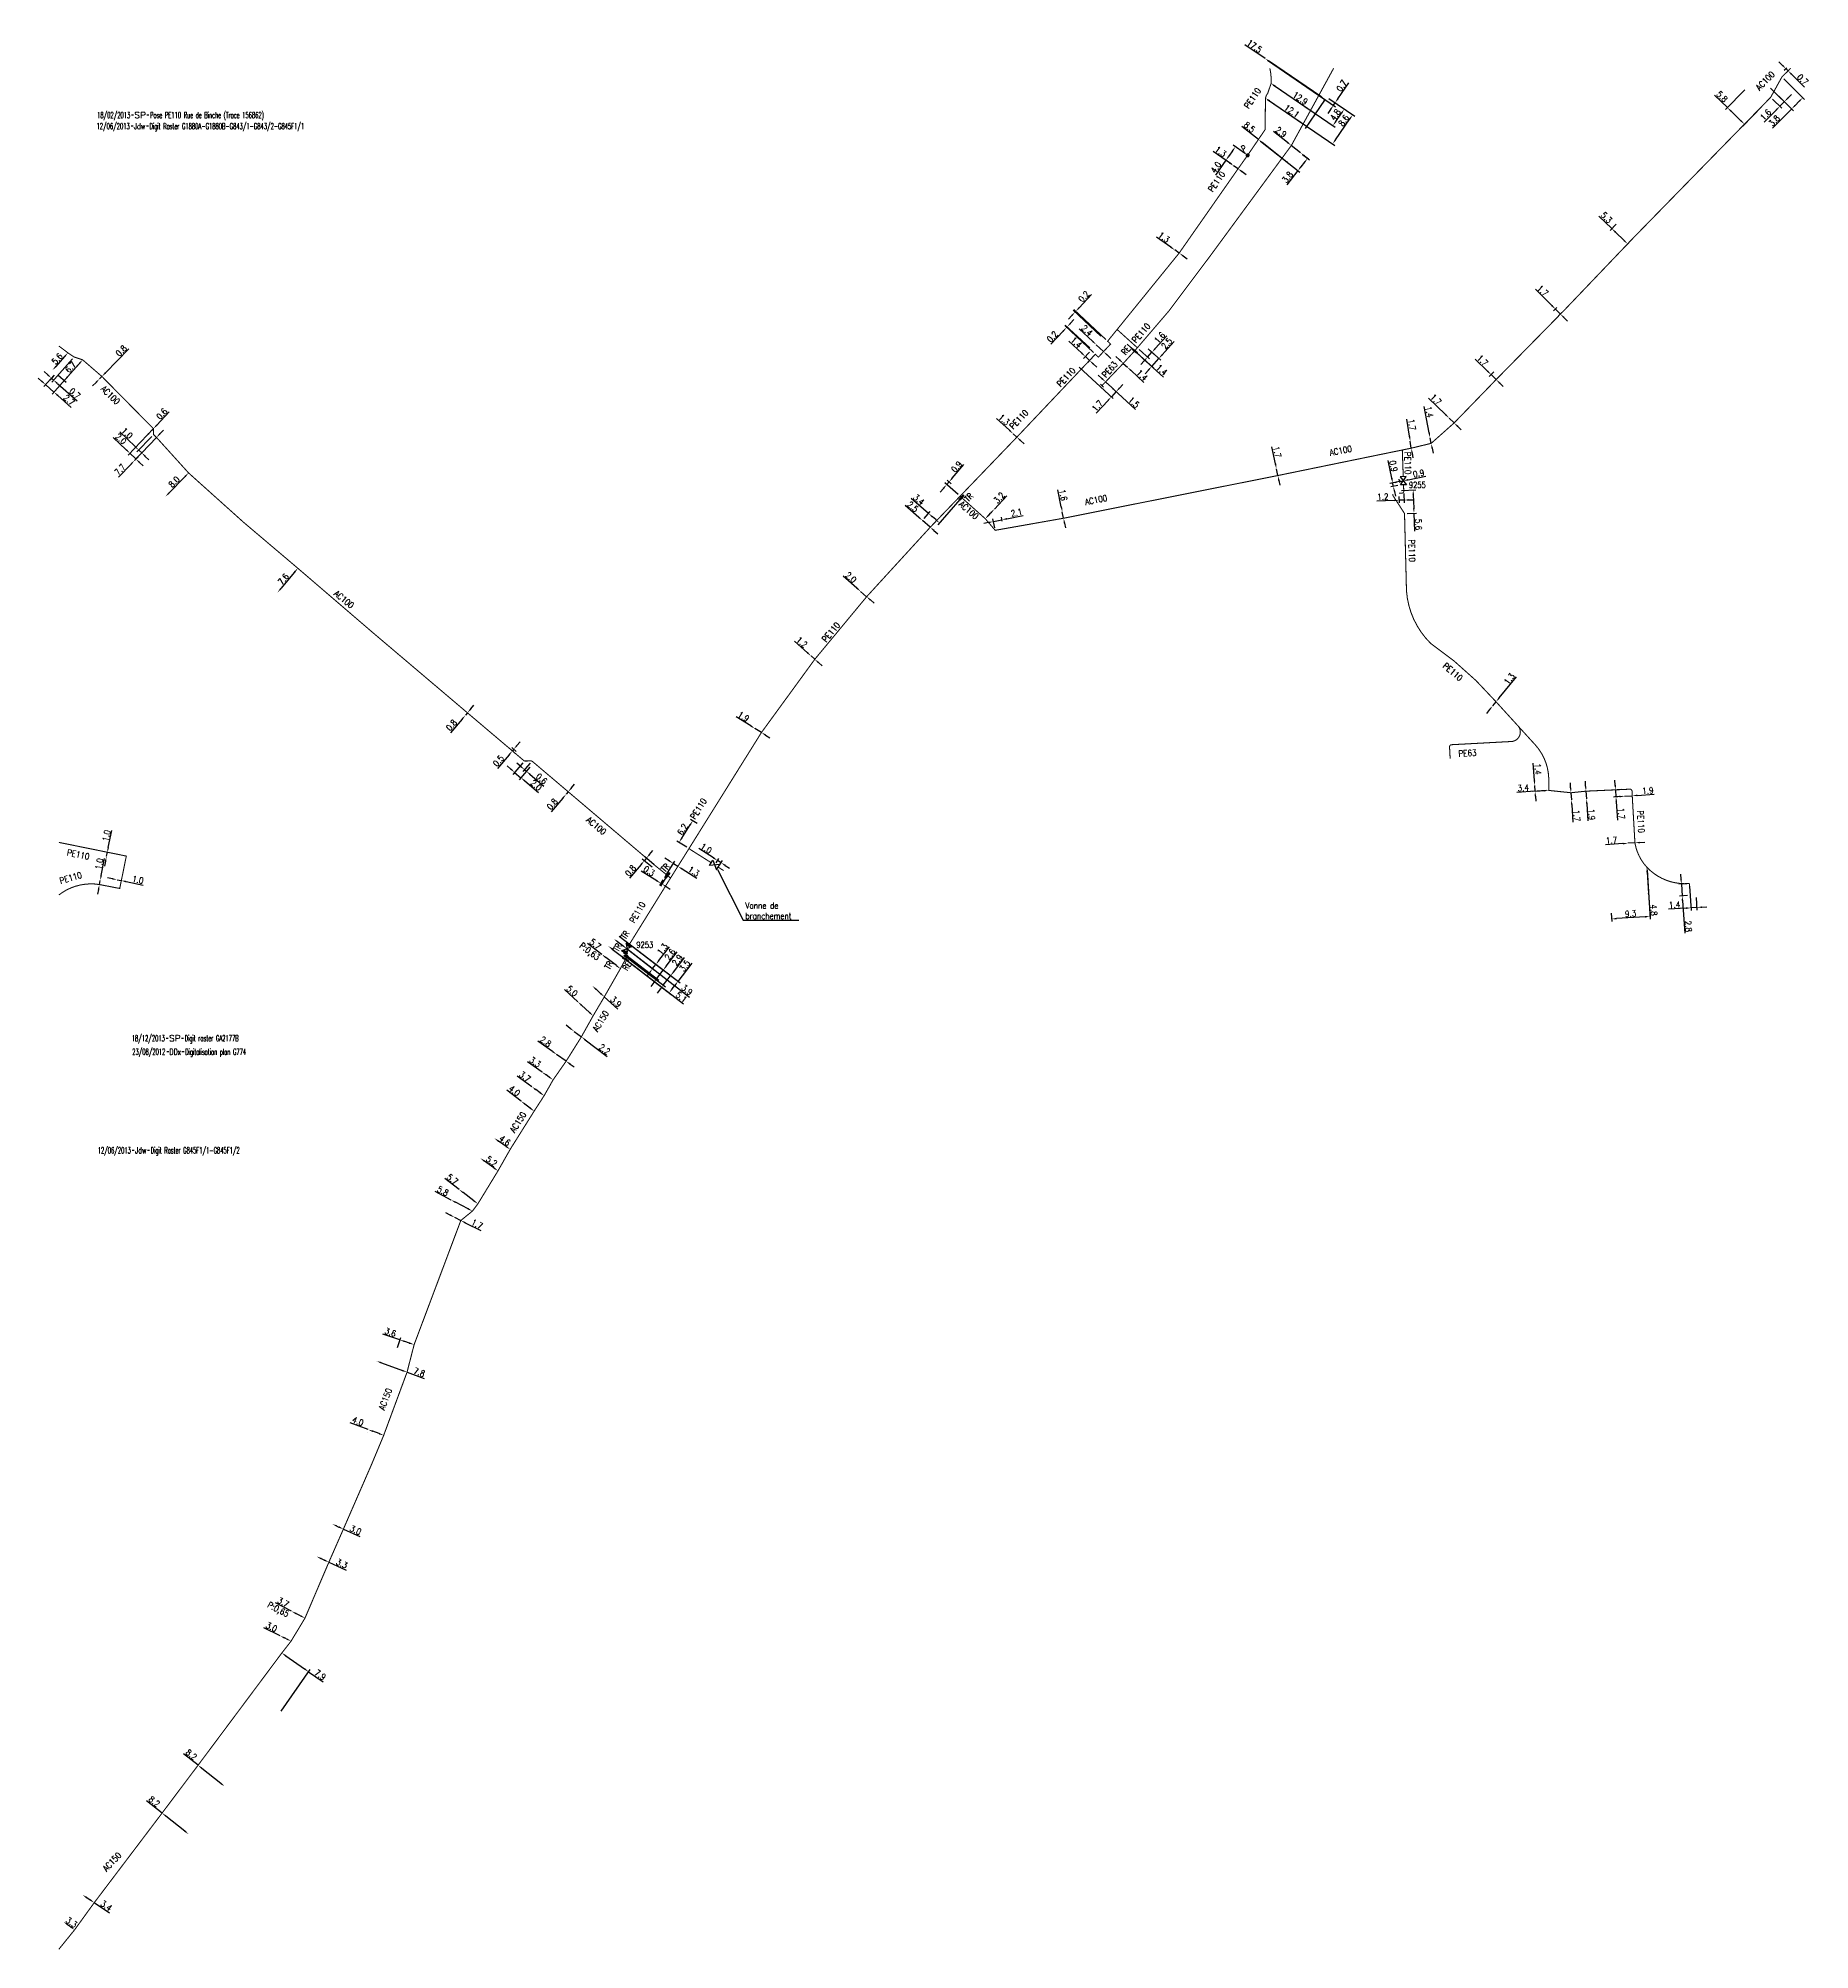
# Model space of a CAD drawing. Header units: millimetres. Extents: x 139995 to 140760, y 128159 to 129016.
# Drawn here: x 139995 to 140423.3, y 128545.2 to 129007.3 of the extents above; entities that cross this region are included whole.
import ezdxf
from ezdxf.enums import TextEntityAlignment as Align

# ---------------------------------------------------------------- set-up
doc = ezdxf.new("R2010")
doc.units = ezdxf.units.MM
doc.header["$PDMODE"] = 34
doc.linetypes.add('L_25_AP', pattern=[2000, 1000, 1000])
doc.linetypes.add('L_25_PE', pattern=[2000, 1000, 1000])
doc.layers.get('0').update_dxf_attribs({"linetype": 'CONTINUOUS'})
doc.layers.get('DEFPOINTS').update_dxf_attribs({"linetype": 'CONTINUOUS'})
for name, color, linetype in [('L_150', 1, 'CONTINUOUS'), ('L_300', 7, 'CONTINUOUS'), ('L_340', 7, 'CONTINUOUS'), ('L_910', 7, 'CONTINUOUS')]:
    doc.layers.add(name, color=color, linetype=linetype)
doc.styles.add('G_ROMANS', font='ROMANS.SHX', dxfattribs={"width": 0.75})
doc.styles.get("Standard").update_dxf_attribs({"font": 'romans.shx', "width": 0.85})
doc.dimstyles.get("Standard").update_dxf_attribs({"dimtxt": 1.5, "dimasz": 1.2, "dimexe": 0.625, "dimexo": 0.625, "dimgap": 0.25, "dimtad": 1, "dimdec": 1, "dimzin": 0, "dimdsep": 46, "dimtxsty": 'Standard', "dimcen": -0.5, "dimadec": 0, "dimazin": 0, "dimtfac": 1, "dimtdec": 1, "dimtmove": 0, "dimatfit": 3, "dimfxl": 0, "dimtolj": 1, "dimtzin": 0, "dimarcsym": 0})

msp = doc.modelspace()

# ---------------------------------------------------------------- texts
at = {"layer": 'L_150', "linetype": 'Continuous', "width": 0.85}
for s, rotation, p in [('AC100', 45.673, (140411.19, 128994.51)), ('PE110', 54.936, (140278.96, 128969.92)), ('PE110', 48.9361, (140260.43, 128933.45)), ('PE110', 46.5494, (140242.18, 128922.82)), ('PE63', 47.5621, (140253.15, 128925.08)), ('AC100', 315.5152, (140010.01, 128922.36)), ('PE110', 46.15, (140230.76, 128912.61)), ('AC100', 10.7787, (140307.41, 128906.34)), ('PE110', 271.4458, (140325.31, 128907.27)), ('AC100', 318.3984, (140217.47, 128894.4)), ('AC100', 11.2663, (140248.26, 128894.39)), ('PE110', 271.4458, (140326.3, 128886.1)), ('AC100', 320.3417, (140066.38, 128872.77)), ('PE110', 50.3482, (140185.5, 128861.1)), ('PE110', 319.4196, (140334.45, 128855.3)), ('PE63', 3.0597, (140338.42, 128833.57)), ('PE110', 57.7187, (140153.82, 128818.28)), ('PE110', 273.0183, (140381.59, 128820.59)), ('AC100', 320.3417, (140127.38, 128818.02)), ('PE110', 348.6736, (140001.86, 128809.74)), ('PE110', 16.4267, (140000.45, 128802.8)), ('PE110', 60.2872, (140139.17, 128793.2)), ('AC150', 58.5969, (140130.24, 128766.97)), ('AC150', 57.3175, (140110.18, 128742.54)), ('AC150', 69.2593, (140078.68, 128675.49)), ('AC150', 46.4144, (140011.52, 128563.96))]:
    msp.add_text(s, height=1.5, rotation=rotation, dxfattribs=at).set_placement(p)
msp.add_text('PE110', height=1.5, rotation=55.6565, dxfattribs=at).set_placement((140288.58, 128992.76), align=Align.MIDDLE)
at = {"layer": 'L_150', "linetype": 'Continuous', "char_height": 1.5, "attachment_point": 1}
for s, insert, rotation in [('\\A1;P:0,63', (140126.63, 128788.81), 322.4251), ('\\A1;P:0,65', (140050.95, 128629.4), 332.7142)]:
    msp.add_mtext(s, dxfattribs=dict(at, insert=insert, rotation=rotation))
at = {"layer": 'L_300', "linetype": 'Continuous', "insert": (140165.98, 128794.35), "char_height": 1.5, "attachment_point": 7}
msp.add_mtext('\\A1;Vanne de\\Pbranchement', dxfattribs=at)

# ---------------------------------------------------------------- blocks, each defined once
blk = doc.blocks.new('*D17')
at = {"layer": 'DEFPOINTS', "color": 0, "linetype": 'Continuous', "transparency": 16777216}
for p in [(140291.67, 129002.33), (140306.5, 128993.06), (140308.56, 128991.65)]:
    blk.add_point(p, dxfattribs=at)
at = {"layer": 'L_150', "color": 0, "linetype": 'Continuous', "lineweight": -2, "transparency": 16777216}
for p, q in [((140292.18, 129001.98), (140308.67, 128990.7)), ((140309.24, 128992.64), (140311.88, 128996.5)), ((140307.01, 128992.7), (140309.08, 128991.29)), ((140308.16, 128991.05), (140308.56, 128991.65)), ((140307.48, 128990.06), (140306.8, 128989.07))]:
    blk.add_line(p, q, dxfattribs=at)
at = {"layer": 'L_150', "color": 0, "linetype": 'Continuous', "transparency": 16777216}
for points in [[(140309.07, 128992.75), (140309.4, 128992.52), (140308.56, 128991.65)], [(140307.31, 128990.18), (140307.64, 128989.95), (140308.16, 128991.05)]]:
    blk.add_solid(points, dxfattribs=at)
at = {"layer": 'L_150', "color": 0, "linetype": 'Continuous', "transparency": 16777216, "insert": (140310.16, 128995.75), "char_height": 1.5, "attachment_point": 5, "rotation": 55.6361}
blk.add_mtext('\\A1;0.7', dxfattribs=at)
blk = doc.blocks.new('*D18')
at = {"layer": 'DEFPOINTS', "color": 0, "linetype": 'Continuous', "transparency": 16777216}
for p in [(140291.72, 128992.8), (140306.5, 128993.06), (140312.79, 128988.76)]:
    blk.add_point(p, dxfattribs=at)
at = {"layer": 'L_150', "color": 0, "linetype": 'Continuous', "lineweight": -2, "transparency": 16777216}
for p, q in [((140292.23, 128992.45), (140308.47, 128981.34)), ((140307.01, 128992.7), (140313.3, 128988.4)), ((140308.63, 128982.69), (140312.11, 128987.77))]:
    blk.add_line(p, q, dxfattribs=at)
at = {"layer": 'L_150', "color": 0, "linetype": 'Continuous', "transparency": 16777216}
for points in [[(140311.94, 128987.88), (140312.27, 128987.65), (140312.79, 128988.76)], [(140308.47, 128982.8), (140308.8, 128982.57), (140307.96, 128981.7)]]:
    blk.add_solid(points, dxfattribs=at)
at = {"layer": 'L_150', "color": 0, "linetype": 'Continuous', "transparency": 16777216, "insert": (140310.63, 128987.38), "char_height": 1.5, "attachment_point": 5, "rotation": 55.6361}
blk.add_mtext('\\A1;8.6', dxfattribs=at)
blk = doc.blocks.new('*D19')
at = {"layer": 'DEFPOINTS', "color": 0, "linetype": 'Continuous', "transparency": 16777216}
for p in [(140291.67, 129002.33), (140306.09, 128992.46), (140306.5, 128993.06)]:
    blk.add_point(p, dxfattribs=at)
at = {"layer": 'L_150', "color": 0, "linetype": 'Continuous', "lineweight": -2, "transparency": 16777216}
for p, q in [((140291.67, 129002.33), (140286.75, 129005.69)), ((140305.1, 128993.14), (140292.66, 129001.65)), ((140306.15, 128992.54), (140305.74, 128991.95))]:
    blk.add_line(p, q, dxfattribs=at)
at = {"layer": 'L_150', "color": 0, "linetype": 'Continuous', "transparency": 16777216}
for points in [[(140292.77, 129001.82), (140292.54, 129001.49), (140291.67, 129002.33)], [(140305.22, 128993.31), (140304.99, 128992.98), (140306.09, 128992.46)]]:
    blk.add_solid(points, dxfattribs=at)
at = {"layer": 'L_150', "color": 0, "linetype": 'Continuous', "transparency": 16777216, "insert": (140289.05, 129005.33), "char_height": 1.5, "attachment_point": 5, "rotation": 325.6361}
blk.add_mtext('\\A1;17.5', dxfattribs=at)
blk = doc.blocks.new('*D20')
at = {"layer": 'DEFPOINTS', "color": 0, "linetype": 'Continuous', "transparency": 16777216}
for p in [(140291.72, 128992.8), (140306.5, 128993.06), (140301.67, 128985.99)]:
    blk.add_point(p, dxfattribs=at)
at = {"layer": 'L_150', "color": 0, "linetype": 'Continuous', "lineweight": -2, "transparency": 16777216}
for p, q in [((140292.71, 128992.12), (140300.68, 128986.67)), ((140306.15, 128992.54), (140301.32, 128985.48))]:
    blk.add_line(p, q, dxfattribs=at)
at = {"layer": 'L_150', "color": 0, "linetype": 'Continuous', "transparency": 16777216}
for points in [[(140292.82, 128992.29), (140292.59, 128991.96), (140291.72, 128992.8)], [(140300.79, 128986.84), (140300.57, 128986.51), (140301.67, 128985.99)]]:
    blk.add_solid(points, dxfattribs=at)
at = {"layer": 'L_150', "color": 0, "linetype": 'Continuous', "transparency": 16777216, "insert": (140298.07, 128989.67), "char_height": 1.5, "attachment_point": 5, "rotation": 325.6361}
blk.add_mtext('\\A1;12.1', dxfattribs=at)
blk = doc.blocks.new('*D21')
at = {"layer": 'DEFPOINTS', "color": 0, "linetype": 'Continuous', "transparency": 16777216}
for p in [(140293.09, 128996.36), (140306.5, 128993.06), (140310.77, 128990.14)]:
    blk.add_point(p, dxfattribs=at)
at = {"layer": 'L_150', "color": 0, "linetype": 'Continuous', "lineweight": -2, "transparency": 16777216}
for p, q in [((140293.6, 128996.01), (140308.55, 128985.79)), ((140307.01, 128992.7), (140311.28, 128989.78)), ((140308.71, 128987.13), (140310.09, 128989.15))]:
    blk.add_line(p, q, dxfattribs=at)
at = {"layer": 'L_150', "color": 0, "linetype": 'Continuous', "transparency": 16777216}
for points in [[(140308.55, 128987.24), (140308.88, 128987.02), (140308.04, 128986.14)], [(140309.93, 128989.26), (140310.26, 128989.03), (140310.77, 128990.14)]]:
    blk.add_solid(points, dxfattribs=at)
at = {"layer": 'L_150', "color": 0, "linetype": 'Continuous', "transparency": 16777216, "insert": (140308.61, 128988.75), "char_height": 1.5, "attachment_point": 5, "rotation": 55.6361}
blk.add_mtext('\\A1;4.8', dxfattribs=at)
blk = doc.blocks.new('*D22')
at = {"layer": 'DEFPOINTS', "color": 0, "linetype": 'Continuous', "transparency": 16777216}
for p in [(140293.09, 128996.36), (140306.5, 128993.06), (140303.76, 128989.06)]:
    blk.add_point(p, dxfattribs=at)
at = {"layer": 'L_150', "color": 0, "linetype": 'Continuous', "lineweight": -2, "transparency": 16777216}
for p, q in [((140294.08, 128995.68), (140302.77, 128989.74)), ((140306.15, 128992.54), (140303.41, 128988.54))]:
    blk.add_line(p, q, dxfattribs=at)
at = {"layer": 'L_150', "color": 0, "linetype": 'Continuous', "transparency": 16777216}
for points in [[(140294.19, 128995.85), (140293.96, 128995.52), (140293.09, 128996.36)], [(140302.89, 128989.9), (140302.66, 128989.57), (140303.76, 128989.06)]]:
    blk.add_solid(points, dxfattribs=at)
at = {"layer": 'L_150', "color": 0, "linetype": 'Continuous', "transparency": 16777216, "insert": (140300.13, 128992.75), "char_height": 1.5, "attachment_point": 5, "rotation": 325.6361}
blk.add_mtext('\\A1;12.9', dxfattribs=at)
blk = doc.blocks.new('*D23')
at = {"layer": 'DEFPOINTS', "color": 0, "linetype": 'Continuous', "transparency": 16777216}
for p in [(140282.16, 128977.75), (140287.4, 128978.96), (140284.02, 128976.44)]:
    blk.add_point(p, dxfattribs=at)
at = {"layer": 'L_300', "color": 0, "linetype": 'Continuous', "lineweight": -2, "transparency": 16777216}
for p, q in [((140282.16, 128977.75), (140279.65, 128974.18)), ((140283.51, 128976.8), (140281.64, 128978.11)), ((140283.76, 128980.05), (140282.85, 128978.74)), ((140286.88, 128979.32), (140283.94, 128981.39))]:
    blk.add_line(p, q, dxfattribs=at)
at = {"layer": 'L_300', "color": 0, "linetype": 'Continuous', "transparency": 16777216}
for points in [[(140282.68, 128978.85), (140283.01, 128978.62), (140282.16, 128977.75)], [(140283.6, 128980.16), (140283.93, 128979.93), (140284.45, 128981.03)]]:
    blk.add_solid(points, dxfattribs=at)
at = {"layer": 'L_300', "color": 0, "linetype": 'Continuous', "transparency": 16777216, "insert": (140279.74, 128976.05), "char_height": 1.5, "attachment_point": 5, "rotation": 54.9432}
blk.add_mtext('\\A1;4.0', dxfattribs=at)
blk = doc.blocks.new('*D24')
at = {"layer": 'DEFPOINTS', "color": 0, "linetype": 'Continuous', "transparency": 16777216}
for p in [(140290, 128982.77), (140300.21, 128979.57), (140301.91, 128978.23)]:
    blk.add_point(p, dxfattribs=at)
at = {"layer": 'L_150', "color": 0, "linetype": 'Continuous', "lineweight": -2, "transparency": 16777216}
for p, q in [((140290.49, 128982.38), (140300.05, 128974.86)), ((140301.16, 128977.29), (140300.3, 128976.19)), ((140300.7, 128979.18), (140302.4, 128977.85)), ((140299.56, 128975.25), (140296.85, 128971.81))]:
    blk.add_line(p, q, dxfattribs=at)
at = {"layer": 'L_150', "color": 0, "linetype": 'Continuous', "transparency": 16777216}
for points in [[(140301.01, 128977.41), (140301.32, 128977.17), (140301.91, 128978.23)], [(140300.14, 128976.31), (140300.46, 128976.07), (140299.56, 128975.25)]]:
    blk.add_solid(points, dxfattribs=at)
at = {"layer": 'L_150', "color": 0, "linetype": 'Continuous', "transparency": 16777216, "insert": (140297.05, 128973.68), "char_height": 1.5, "attachment_point": 5, "rotation": 51.7858}
blk.add_mtext('\\A1;3.8', dxfattribs=at)
blk = doc.blocks.new('*D25')
at = {"layer": 'DEFPOINTS', "color": 0, "linetype": 'Continuous', "transparency": 16777216}
for p in [(140290, 128982.77), (140297.86, 128976.58), (140297.86, 128976.58)]:
    blk.add_point(p, dxfattribs=at)
at = {"layer": 'L_150', "color": 0, "linetype": 'Continuous', "lineweight": -2, "transparency": 16777216}
for p, q in [((140290, 128982.77), (140285.97, 128985.94)), ((140296.92, 128977.32), (140290.94, 128982.03))]:
    blk.add_line(p, q, dxfattribs=at)
at = {"layer": 'L_150', "color": 0, "linetype": 'Continuous', "transparency": 16777216}
for points in [[(140291.06, 128982.19), (140290.82, 128981.87), (140290, 128982.77)], [(140297.04, 128977.48), (140296.79, 128977.17), (140297.86, 128976.58)]]:
    blk.add_solid(points, dxfattribs=at)
at = {"layer": 'L_150', "color": 0, "linetype": 'Continuous', "transparency": 16777216, "insert": (140287.84, 128985.75), "char_height": 1.5, "attachment_point": 5, "rotation": 321.7858}
blk.add_mtext('\\A1;8.5', dxfattribs=at)
blk = doc.blocks.new('L_300_12')
at = {"color": 0, "linetype": 'Continuous', "const_width": 0.497, "flags": 128}
blk.add_lwpolyline([(-0.25, 0, 1), (0.25, 0, 1)], format="xyb", close=True, dxfattribs=at)
at = {"color": 0, "linetype": 'Continuous', "style": 'G_ROMANS', "width": 0.75}
blk.add_text('P', height=1.5, dxfattribs=at).set_placement((0, 1.85), align=Align.MIDDLE)
at = {"color": 0, "linetype": 'Continuous', "width": 0.75, "flags": 3}
for tag, p in [('DEF_LEG', (0, -5)), ('DEF_COUP', (0, -7.5)), ('DEF_TYPE', (0, -10))]:
    blk.add_attdef(tag, text='', height=1.2, dxfattribs=at).set_placement(p, align=Align.MIDDLE)
blk = doc.blocks.new('GIS_MODF')
at = {"color": 0, "linetype": 'Continuous', "flags": 128}
for points in [[(-2.18, -0.01), (-1.68, -0.01)], [(1.52, -0.01), (2.02, -0.01)]]:
    blk.add_lwpolyline(points, dxfattribs=at)
at = {"color": 0, "linetype": 'Continuous', "width": 0.5}
blk.add_attdef('DATE', text='', height=1.5, dxfattribs=at).set_placement((-2.5, -0.8), align=Align.RIGHT)
at = {"color": 0, "linetype": 'Continuous', "width": 1.771291}
blk.add_attdef('USER', text='', height=1.5, dxfattribs=at).set_placement((-1.51, -0.8), (1.28, -0.8), align=Align.FIT)
at = {"color": 0, "linetype": 'Continuous', "width": 0.5}
blk.add_attdef('DESC', (2.29, -0.8), '', height=1.5, dxfattribs=at)
blk = doc.blocks.new('*D29')
at = {"layer": 'DEFPOINTS', "color": 0, "linetype": 'Continuous', "transparency": 16777216}
for p in [(140297.97, 128981.33), (140300.21, 128979.57), (140300.21, 128979.57)]:
    blk.add_point(p, dxfattribs=at)
at = {"layer": 'L_150', "color": 0, "linetype": 'Continuous', "lineweight": -2, "transparency": 16777216}
for p, q in [((140297.03, 128982.07), (140293.64, 128984.74)), ((140300.21, 128979.57), (140297.97, 128981.33)), ((140301.15, 128978.82), (140302.1, 128978.08))]:
    blk.add_line(p, q, dxfattribs=at)
at = {"layer": 'L_150', "color": 0, "linetype": 'Continuous', "transparency": 16777216}
for points in [[(140297.15, 128982.23), (140296.91, 128981.92), (140297.97, 128981.33)], [(140301.28, 128978.98), (140301.03, 128978.67), (140300.21, 128979.57)]]:
    blk.add_solid(points, dxfattribs=at)
at = {"layer": 'L_150', "color": 0, "linetype": 'Continuous', "transparency": 16777216, "insert": (140295.48, 128984.56), "char_height": 1.5, "attachment_point": 5, "rotation": 321.7858}
blk.add_mtext('\\A1;2.9', dxfattribs=at)
blk = doc.blocks.new('L_300_03')
at = {"color": 0, "linetype": 'Continuous', "flags": 128}
blk.add_lwpolyline([(-1, 0.75), (1, -0.75), (1, 0.75), (-1, -0.75), (-1, 0.75)], dxfattribs=at)
at = {"color": 0, "linetype": 'Continuous', "style": 'G_ROMANS', "width": 0.75}
blk.add_attdef('NUM', text='', height=1.5, dxfattribs=at).set_placement((0, 2.1), align=Align.MIDDLE_CENTER)
at = {"color": 0, "linetype": 'Continuous', "style": 'G_ROMANS', "width": 0.75, "flags": 3}
for tag, p in [('DEF_LEG', (0, -5)), ('DEF_COUP', (0, -7.5)), ('DEF_TYPE', (0, -10))]:
    blk.add_attdef(tag, text='', height=1.2, dxfattribs=at).set_placement(p, align=Align.MIDDLE)
blk = doc.blocks.new('*D30')
at = {"layer": 'DEFPOINTS', "color": 0, "linetype": 'Continuous', "transparency": 16777216}
for p in [(140145.54, 128802.98), (140146.39, 128804.33), (140147.11, 128804.91)]:
    blk.add_point(p, dxfattribs=at)
at = {"layer": 'L_340', "color": 0, "linetype": 'Continuous', "lineweight": -2, "transparency": 16777216}
for p, q in [((140144.53, 128803.61), (140140.82, 128805.94)), ((140146.06, 128803.8), (140145.21, 128802.45)), ((140146.78, 128804.38), (140145.47, 128802.29)), ((140145.8, 128802.82), (140145.54, 128802.98)), ((140146.81, 128802.18), (140147.83, 128801.54))]:
    blk.add_line(p, q, dxfattribs=at)
at = {"layer": 'L_340', "color": 0, "linetype": 'Continuous', "transparency": 16777216}
for points in [[(140144.63, 128803.78), (140144.42, 128803.44), (140145.54, 128802.98)], [(140146.92, 128802.35), (140146.71, 128802.01), (140145.8, 128802.82)]]:
    blk.add_solid(points, dxfattribs=at)
at = {"layer": 'L_340', "color": 0, "linetype": 'Continuous', "transparency": 16777216, "insert": (140142.7, 128805.94), "char_height": 1.5, "attachment_point": 5, "rotation": 327.9019}
blk.add_mtext('\\A1;0.3', dxfattribs=at)
blk = doc.blocks.new('*D31')
at = {"layer": 'DEFPOINTS', "color": 0, "linetype": 'Continuous', "transparency": 16777216}
for p in [(140148.56, 128807.78), (140149.66, 128807.09), (140146.39, 128804.33)]:
    blk.add_point(p, dxfattribs=at)
at = {"layer": 'L_150', "color": 0, "linetype": 'Continuous', "lineweight": -2, "transparency": 16777216}
for p, q in [((140147.54, 128808.42), (140146.53, 128809.06)), ((140146.72, 128804.86), (140148.89, 128808.31)), ((140148.56, 128807.78), (140149.66, 128807.09)), ((140150.68, 128806.45), (140154.23, 128804.23))]:
    blk.add_line(p, q, dxfattribs=at)
at = {"layer": 'L_150', "color": 0, "linetype": 'Continuous', "transparency": 16777216}
for points in [[(140147.65, 128808.59), (140147.44, 128808.25), (140148.56, 128807.78)], [(140150.78, 128806.62), (140150.57, 128806.29), (140149.66, 128807.09)]]:
    blk.add_solid(points, dxfattribs=at)
at = {"layer": 'L_150', "color": 0, "linetype": 'Continuous', "transparency": 16777216, "insert": (140153.49, 128805.87), "char_height": 1.5, "attachment_point": 5, "rotation": 327.9019}
blk.add_mtext('\\A1;1.3', dxfattribs=at)
blk = doc.blocks.new('L_340_19')
at = {"linetype": 'Continuous'}
blk.add_hatch(color=0, dxfattribs=at).paths.add_polyline_path([(0.125, 0.75), (-0.125, 0.75), (-0.125, -0.75), (0.125, -0.75)])
at = {"color": 0, "linetype": 'Continuous'}
blk.add_lwpolyline([(-0.125, 0.75), (0.125, 0.75), (0.125, -0.75), (-0.125, -0.75)], close=True, dxfattribs=at)
at = {"color": 0, "linetype": 'Continuous', "width": 0.75}
for tag, height, flags, p in [('TR', 1.5, 8, (0, 3)), ('DEF_LEG', 1.2, 3, (0, -5)), ('DEF_COUP', 1.2, 3, (0, -7.5)), ('DEF_TYPE', 1.2, 3, (0, -10))]:
    blk.add_attdef(tag, text='', height=height, dxfattribs=dict(at, flags=flags)).set_placement(p, align=Align.MIDDLE)
blk = doc.blocks.new('*D32')
at = {"layer": 'DEFPOINTS', "color": 0, "linetype": 'Continuous', "transparency": 16777216}
for p in [(140134.19, 128789.55), (140134.19, 128789.55), (140137.28, 128787.18)]:
    blk.add_point(p, dxfattribs=at)
at = {"layer": 'L_300', "color": 0, "linetype": 'Continuous', "lineweight": -2, "transparency": 16777216}
for p, q in [((140135.14, 128788.82), (140136.33, 128787.91)), ((140136.9, 128786.68), (140136.9, 128786.68)), ((140137.28, 128787.18), (140152.49, 128775.47))]:
    blk.add_line(p, q, dxfattribs=at)
at = {"layer": 'L_300', "color": 0, "linetype": 'Continuous', "transparency": 16777216}
for points in [[(140135.26, 128788.98), (140135.02, 128788.66), (140134.19, 128789.55)], [(140136.45, 128788.07), (140136.2, 128787.75), (140137.28, 128787.18)]]:
    blk.add_solid(points, dxfattribs=at)
at = {"layer": 'L_300', "color": 0, "linetype": 'Continuous', "transparency": 16777216, "insert": (140151.87, 128777.21), "char_height": 1.5, "attachment_point": 5, "rotation": 322.4254}
blk.add_mtext('\\A1;3.9', dxfattribs=at)
blk = doc.blocks.new('*D33')
at = {"layer": 'DEFPOINTS', "color": 0, "linetype": 'Continuous', "transparency": 16777216}
for p in [(140132.84, 128787.81), (140132.84, 128787.81), (140136.99, 128784.62)]:
    blk.add_point(p, dxfattribs=at)
at = {"layer": 'L_340', "color": 0, "linetype": 'Continuous', "lineweight": -2, "transparency": 16777216}
for p, q in [((140133.8, 128787.08), (140136.04, 128785.35)), ((140136.99, 128784.62), (140151.03, 128773.82))]:
    blk.add_line(p, q, dxfattribs=at)
at = {"layer": 'L_340', "color": 0, "linetype": 'Continuous', "transparency": 16777216}
for points in [[(140133.92, 128787.24), (140133.67, 128786.92), (140132.84, 128787.81)], [(140136.16, 128785.51), (140135.92, 128785.19), (140136.99, 128784.62)]]:
    blk.add_solid(points, dxfattribs=at)
at = {"layer": 'L_340', "color": 0, "linetype": 'Continuous', "transparency": 16777216, "insert": (140150.53, 128775.47), "char_height": 1.5, "attachment_point": 5, "rotation": 322.4254}
blk.add_mtext('\\A1;5.1', dxfattribs=at)
blk = doc.blocks.new('*D34')
at = {"layer": 'DEFPOINTS', "color": 0, "linetype": 'Continuous', "transparency": 16777216}
for p in [(140134.98, 128790.59), (140136.59, 128786.07), (140146.13, 128782.01)]:
    blk.add_point(p, dxfattribs=at)
at = {"layer": 'L_150', "color": 0, "linetype": 'Continuous', "lineweight": -2, "transparency": 16777216}
for p, q in [((140135.47, 128790.2), (140146.62, 128781.63)), ((140137.08, 128785.69), (140145.04, 128779.57)), ((140146.86, 128782.96), (140149.52, 128786.42)), ((140143.81, 128779), (140143.08, 128778.05)), ((140144.54, 128779.95), (140146.13, 128782.01))]:
    blk.add_line(p, q, dxfattribs=at)
at = {"layer": 'L_150', "color": 0, "linetype": 'Continuous', "transparency": 16777216}
for points in [[(140143.65, 128779.12), (140143.97, 128778.88), (140144.54, 128779.95)], [(140146.7, 128783.08), (140147.02, 128782.84), (140146.13, 128782.01)]]:
    blk.add_solid(points, dxfattribs=at)
at = {"layer": 'L_150', "color": 0, "linetype": 'Continuous', "transparency": 16777216, "insert": (140147.76, 128785.78), "char_height": 1.5, "attachment_point": 5, "rotation": 52.4254}
blk.add_mtext('\\A1;2.6', dxfattribs=at)
blk = doc.blocks.new('*D35')
at = {"layer": 'DEFPOINTS', "color": 0, "linetype": 'Continuous', "transparency": 16777216}
for p in [(140134.98, 128790.59), (140137.31, 128785.13), (140147.91, 128780.64)]:
    blk.add_point(p, dxfattribs=at)
at = {"layer": 'L_340', "color": 0, "linetype": 'Continuous', "lineweight": -2, "transparency": 16777216}
for p, q in [((140135.47, 128790.2), (140148.4, 128780.26)), ((140137.8, 128784.75), (140146.64, 128777.96)), ((140148.64, 128781.59), (140151.29, 128785.03)), ((140146.14, 128778.34), (140147.91, 128780.64)), ((140145.41, 128777.39), (140144.68, 128776.44))]:
    blk.add_line(p, q, dxfattribs=at)
at = {"layer": 'L_340', "color": 0, "linetype": 'Continuous', "transparency": 16777216}
for points in [[(140148.48, 128781.71), (140148.8, 128781.47), (140147.91, 128780.64)], [(140145.25, 128777.51), (140145.57, 128777.27), (140146.14, 128778.34)]]:
    blk.add_solid(points, dxfattribs=at)
at = {"layer": 'L_340', "color": 0, "linetype": 'Continuous', "transparency": 16777216, "insert": (140149.55, 128784.41), "char_height": 1.5, "attachment_point": 5, "rotation": 52.4254}
blk.add_mtext('\\A1;2.9', dxfattribs=at)
blk = doc.blocks.new('*D36')
at = {"layer": 'DEFPOINTS', "color": 0, "linetype": 'Continuous', "transparency": 16777216}
for p in [(140134.98, 128790.59), (140136.99, 128784.62), (140149.69, 128779.27)]:
    blk.add_point(p, dxfattribs=at)
at = {"layer": 'L_340', "color": 0, "linetype": 'Continuous', "lineweight": -2, "transparency": 16777216}
for p, q in [((140135.47, 128790.2), (140150.19, 128778.88)), ((140137.49, 128784.24), (140148.05, 128776.11)), ((140149.69, 128779.27), (140153.09, 128783.68)), ((140148.29, 128777.44), (140148.96, 128778.31))]:
    blk.add_line(p, q, dxfattribs=at)
at = {"layer": 'L_340', "color": 0, "linetype": 'Continuous', "transparency": 16777216}
for points in [[(140148.8, 128778.44), (140149.12, 128778.19), (140149.69, 128779.27)], [(140148.13, 128777.56), (140148.45, 128777.32), (140147.56, 128776.49)]]:
    blk.add_solid(points, dxfattribs=at)
at = {"layer": 'L_340', "color": 0, "linetype": 'Continuous', "transparency": 16777216, "insert": (140151.33, 128783.03), "char_height": 1.5, "attachment_point": 5, "rotation": 52.4254}
blk.add_mtext('\\A1;3.5', dxfattribs=at)
blk = doc.blocks.new('*D37')
at = {"layer": 'DEFPOINTS', "color": 0, "linetype": 'Continuous', "transparency": 16777216}
for p in [(140134.98, 128790.59), (140137.28, 128787.18), (140144.34, 128783.38)]:
    blk.add_point(p, dxfattribs=at)
at = {"layer": 'L_300', "color": 0, "linetype": 'Continuous', "lineweight": -2, "transparency": 16777216}
for p, q in [((140135.47, 128790.2), (140144.84, 128783)), ((140137.77, 128786.8), (140144.04, 128781.97)), ((140143.55, 128782.35), (140144.34, 128783.38)), ((140145.07, 128784.33), (140147.63, 128787.65)), ((140142.82, 128781.4), (140142.09, 128780.45))]:
    blk.add_line(p, q, dxfattribs=at)
at = {"layer": 'L_300', "color": 0, "linetype": 'Continuous', "transparency": 16777216}
for points in [[(140144.92, 128784.45), (140145.23, 128784.21), (140144.34, 128783.38)], [(140142.66, 128781.52), (140142.98, 128781.28), (140143.55, 128782.35)]]:
    blk.add_solid(points, dxfattribs=at)
at = {"layer": 'L_300', "color": 0, "linetype": 'Continuous', "transparency": 16777216, "insert": (140145.92, 128787.08), "char_height": 1.5, "attachment_point": 5, "rotation": 52.4254}
blk.add_mtext('\\A1;1.3', dxfattribs=at)
blk = doc.blocks.new('L_340_21')
at = {"linetype": 'Continuous'}
blk.add_hatch(color=0, dxfattribs=at).paths.add_polyline_path([(0.125, 0.75), (-0.125, 0.75), (-0.125, -0.75), (0.125, -0.75)])
at = {"color": 0, "linetype": 'Continuous'}
blk.add_lwpolyline([(-0.125, 0.75), (0.125, 0.75), (0.125, -0.75), (-0.125, -0.75)], close=True, dxfattribs=at)
at = {"color": 0, "linetype": 'Continuous', "width": 0.75}
for tag, height, flags, p in [('RE', 1.5, 8, (0, 3)), ('DEF_LEG', 1.2, 3, (0, -5)), ('DEF_COUP', 1.2, 3, (0, -7.5)), ('DEF_TYPE', 1.2, 3, (0, -10))]:
    blk.add_attdef(tag, text='', height=height, dxfattribs=dict(at, flags=flags)).set_placement(p, align=Align.MIDDLE)
blk = doc.blocks.new('*D38')
at = {"layer": 'DEFPOINTS', "color": 0, "linetype": 'Continuous', "transparency": 16777216}
for p in [(140153.26, 128818.11), (140154.89, 128817.08), (140152.33, 128811.36)]:
    blk.add_point(p, dxfattribs=at)
at = {"layer": 'L_150', "color": 0, "linetype": 'Continuous', "lineweight": -2, "transparency": 16777216}
for p, q in [((140150.59, 128813.88), (140152.62, 128817.09)), ((140154.36, 128817.41), (140152.74, 128818.44)), ((140151.8, 128811.7), (140149.42, 128813.2))]:
    blk.add_line(p, q, dxfattribs=at)
at = {"layer": 'L_150', "color": 0, "linetype": 'Continuous', "transparency": 16777216}
for points in [[(140152.45, 128817.2), (140152.79, 128816.99), (140153.26, 128818.11)], [(140150.42, 128813.99), (140150.76, 128813.77), (140149.95, 128812.87)]]:
    blk.add_solid(points, dxfattribs=at)
at = {"layer": 'L_150', "color": 0, "linetype": 'Continuous', "transparency": 16777216, "insert": (140150.76, 128816.02), "char_height": 1.5, "attachment_point": 5, "rotation": 57.6912}
blk.add_mtext('\\A1;6.2', dxfattribs=at)
blk = doc.blocks.new('*D39')
at = {"layer": 'DEFPOINTS', "color": 0, "linetype": 'Continuous', "transparency": 16777216}
for p in [(140158.58, 128807.41), (140159.43, 128806.87), (140160.11, 128807.95)]:
    blk.add_point(p, dxfattribs=at)
at = {"layer": 'L_300', "color": 0, "linetype": 'Continuous', "lineweight": -2, "transparency": 16777216}
for p, q in [((140158.25, 128809.12), (140154.7, 128811.36)), ((140158.92, 128807.94), (140159.59, 128809.01)), ((140160.11, 128807.95), (140159.26, 128808.48)), ((140159.76, 128807.4), (140160.44, 128808.47)), ((140161.12, 128807.3), (140162.13, 128806.66))]:
    blk.add_line(p, q, dxfattribs=at)
at = {"layer": 'L_300', "color": 0, "linetype": 'Continuous', "transparency": 16777216}
for points in [[(140158.35, 128809.29), (140158.14, 128808.95), (140159.26, 128808.48)], [(140161.23, 128807.47), (140161.01, 128807.13), (140160.11, 128807.95)]]:
    blk.add_solid(points, dxfattribs=at)
at = {"layer": 'L_300', "color": 0, "linetype": 'Continuous', "transparency": 16777216, "insert": (140156.5, 128811.41), "char_height": 1.5, "attachment_point": 5, "rotation": 327.6912}
blk.add_mtext('\\A1;1.0', dxfattribs=at)
blk = doc.blocks.new('*D40')
at = {"layer": 'DEFPOINTS', "color": 0, "linetype": 'Continuous', "transparency": 16777216}
for p in [(140168.28, 128840.4), (140168.28, 128840.4), (140169.86, 128839.43)]:
    blk.add_point(p, dxfattribs=at)
at = {"layer": 'L_150', "color": 0, "linetype": 'Continuous', "lineweight": -2, "transparency": 16777216}
for p, q in [((140167.26, 128841.03), (140163.75, 128843.2)), ((140169.86, 128839.43), (140168.28, 128840.4)), ((140170.88, 128838.8), (140171.9, 128838.17))]:
    blk.add_line(p, q, dxfattribs=at)
at = {"layer": 'L_150', "color": 0, "linetype": 'Continuous', "transparency": 16777216}
for points in [[(140167.37, 128841.2), (140167.16, 128840.86), (140168.28, 128840.4)], [(140170.98, 128838.97), (140170.77, 128838.63), (140169.86, 128839.43)]]:
    blk.add_solid(points, dxfattribs=at)
at = {"layer": 'L_150', "color": 0, "linetype": 'Continuous', "transparency": 16777216, "insert": (140165.52, 128843.28), "char_height": 1.5, "attachment_point": 5, "rotation": 328.3075}
blk.add_mtext('\\A1;1.9', dxfattribs=at)
blk = doc.blocks.new('*D41')
at = {"layer": 'DEFPOINTS', "color": 0, "linetype": 'Continuous', "transparency": 16777216}
for p in [(140181.86, 128857.93), (140181.86, 128857.93), (140182.76, 128857.13)]:
    blk.add_point(p, dxfattribs=at)
at = {"layer": 'L_150', "color": 0, "linetype": 'Continuous', "lineweight": -2, "transparency": 16777216}
for p, q in [((140180.97, 128858.73), (140177.84, 128861.52)), ((140182.76, 128857.13), (140181.86, 128857.93)), ((140183.65, 128856.33), (140184.55, 128855.53))]:
    blk.add_line(p, q, dxfattribs=at)
at = {"layer": 'L_150', "color": 0, "linetype": 'Continuous', "transparency": 16777216}
for points in [[(140181.1, 128858.88), (140180.83, 128858.58), (140181.86, 128857.93)], [(140183.78, 128856.48), (140183.52, 128856.18), (140182.76, 128857.13)]]:
    blk.add_solid(points, dxfattribs=at)
at = {"layer": 'L_150', "color": 0, "linetype": 'Continuous', "transparency": 16777216, "insert": (140179.62, 128861.27), "char_height": 1.5, "attachment_point": 5, "rotation": 318.2251}
blk.add_mtext('\\A1;1.2', dxfattribs=at)
blk = doc.blocks.new('*D42')
at = {"layer": 'DEFPOINTS', "color": 0, "linetype": 'Continuous', "transparency": 16777216}
for p in [(140193.83, 128873.55), (140193.83, 128873.55), (140195.3, 128872.26)]:
    blk.add_point(p, dxfattribs=at)
at = {"layer": 'L_150', "color": 0, "linetype": 'Continuous', "lineweight": -2, "transparency": 16777216}
for p, q in [((140192.92, 128874.34), (140189.63, 128877.21)), ((140195.3, 128872.26), (140193.83, 128873.55)), ((140196.2, 128871.48), (140197.11, 128870.69))]:
    blk.add_line(p, q, dxfattribs=at)
at = {"layer": 'L_150', "color": 0, "linetype": 'Continuous', "transparency": 16777216}
for points in [[(140193.06, 128874.49), (140192.79, 128874.18), (140193.83, 128873.55)], [(140196.33, 128871.63), (140196.07, 128871.33), (140195.3, 128872.26)]]:
    blk.add_solid(points, dxfattribs=at)
at = {"layer": 'L_150', "color": 0, "linetype": 'Continuous', "transparency": 16777216, "insert": (140191.48, 128876.92), "char_height": 1.5, "attachment_point": 5, "rotation": 318.8982}
blk.add_mtext('\\A1;2.0', dxfattribs=at)
blk = doc.blocks.new('*D43')
at = {"layer": 'DEFPOINTS', "color": 0, "linetype": 'Continuous', "transparency": 16777216}
for p in [(140208.81, 128890.66), (140208.81, 128890.66), (140210.67, 128889.05)]:
    blk.add_point(p, dxfattribs=at)
at = {"layer": 'L_150', "color": 0, "linetype": 'Continuous', "lineweight": -2, "transparency": 16777216}
for p, q in [((140207.91, 128891.44), (140204.6, 128894.3)), ((140210.67, 128889.05), (140208.81, 128890.66)), ((140211.57, 128888.27), (140212.48, 128887.48))]:
    blk.add_line(p, q, dxfattribs=at)
at = {"layer": 'L_150', "color": 0, "linetype": 'Continuous', "transparency": 16777216}
for points in [[(140208.04, 128891.59), (140207.78, 128891.29), (140208.81, 128890.66)], [(140211.71, 128888.42), (140211.44, 128888.12), (140210.67, 128889.05)]]:
    blk.add_solid(points, dxfattribs=at)
at = {"layer": 'L_150', "color": 0, "linetype": 'Continuous', "transparency": 16777216, "insert": (140206.45, 128894.02), "char_height": 1.5, "attachment_point": 5, "rotation": 319.1509}
blk.add_mtext('\\A1;2.5', dxfattribs=at)
blk = doc.blocks.new('*D44')
at = {"layer": 'DEFPOINTS', "color": 0, "linetype": 'Continuous', "transparency": 16777216}
for p in [(140218.2, 128896.24), (140208.81, 128890.66), (140210.29, 128892.36)]:
    blk.add_point(p, dxfattribs=at)
at = {"layer": 'L_340', "color": 0, "linetype": 'Continuous', "lineweight": -2, "transparency": 16777216}
for p, q in [((140210.29, 128892.36), (140206.05, 128896.02)), ((140217.8, 128895.77), (140212.49, 128889.63)), ((140209.22, 128891.13), (140210.69, 128892.83)), ((140211.99, 128890.89), (140211.19, 128891.57))]:
    blk.add_line(p, q, dxfattribs=at)
at = {"layer": 'L_340', "color": 0, "linetype": 'Continuous', "transparency": 16777216}
for points in [[(140211.32, 128891.72), (140211.06, 128891.42), (140210.29, 128892.36)], [(140212.12, 128891.04), (140211.86, 128890.74), (140212.89, 128890.1)]]:
    blk.add_solid(points, dxfattribs=at)
at = {"layer": 'L_340', "color": 0, "linetype": 'Continuous', "transparency": 16777216, "insert": (140207.92, 128895.72), "char_height": 1.5, "attachment_point": 5, "rotation": 319.1509}
blk.add_mtext('\\A1;3.4', dxfattribs=at)
blk = doc.blocks.new('*D45')
at = {"layer": 'DEFPOINTS', "color": 0, "linetype": 'Continuous', "transparency": 16777216}
for p in [(140215.22, 128900.02), (140216.2, 128899.17), (140217.87, 128896.54)]:
    blk.add_point(p, dxfattribs=at)
at = {"layer": 'L_150', "color": 0, "linetype": 'Continuous', "lineweight": -2, "transparency": 16777216}
for p, q in [((140216.01, 128900.93), (140218.83, 128904.19)), ((140217.4, 128896.95), (140214.16, 128899.75)), ((140214.63, 128899.34), (140215.22, 128900.02)), ((140215.73, 128899.58), (140214.75, 128900.43)), ((140213.85, 128898.43), (140213.06, 128897.53))]:
    blk.add_line(p, q, dxfattribs=at)
at = {"layer": 'L_150', "color": 0, "linetype": 'Continuous', "transparency": 16777216}
for points in [[(140213.7, 128898.57), (140214, 128898.3), (140214.63, 128899.34)], [(140215.86, 128901.06), (140216.16, 128900.8), (140215.22, 128900.02)]]:
    blk.add_solid(points, dxfattribs=at)
at = {"layer": 'L_150', "color": 0, "linetype": 'Continuous', "transparency": 16777216, "insert": (140217.05, 128903.67), "char_height": 1.5, "attachment_point": 5, "rotation": 49.1171}
blk.add_mtext('\\A1;0.9', dxfattribs=at)
blk = doc.blocks.new('*D46')
at = {"layer": 'DEFPOINTS', "color": 0, "linetype": 'Continuous', "transparency": 16777216}
for p in [(140230.7, 128911.67), (140230.7, 128911.67), (140231.61, 128910.83)]:
    blk.add_point(p, dxfattribs=at)
at = {"layer": 'L_150', "color": 0, "linetype": 'Continuous', "lineweight": -2, "transparency": 16777216}
for p, q in [((140229.81, 128912.49), (140226.73, 128915.33)), ((140231.61, 128910.83), (140230.7, 128911.67)), ((140232.5, 128910.01), (140233.38, 128909.2))]:
    blk.add_line(p, q, dxfattribs=at)
at = {"layer": 'L_150', "color": 0, "linetype": 'Continuous', "transparency": 16777216}
for points in [[(140229.95, 128912.63), (140229.68, 128912.34), (140230.7, 128911.67)], [(140232.63, 128910.16), (140232.36, 128909.87), (140231.61, 128910.83)]]:
    blk.add_solid(points, dxfattribs=at)
at = {"layer": 'L_150', "color": 0, "linetype": 'Continuous', "transparency": 16777216, "insert": (140228.51, 128915.05), "char_height": 1.5, "attachment_point": 5, "rotation": 317.3178}
blk.add_mtext('\\A1;1.3', dxfattribs=at)
blk = doc.blocks.new('*D47')
at = {"layer": 'DEFPOINTS', "color": 0, "linetype": 'Continuous', "transparency": 16777216}
for p in [(140243.78, 128937.5), (140249.7, 128931.96), (140250.59, 128930.86)]:
    blk.add_point(p, dxfattribs=at)
at = {"layer": 'L_150', "color": 0, "linetype": 'Continuous', "lineweight": -2, "transparency": 16777216}
for p, q in [((140242.83, 128936.47), (140239.84, 128933.28)), ((140250.13, 128931.28), (140243.19, 128937.78)), ((140249.25, 128932.39), (140243.33, 128937.92)), ((140243.78, 128937.5), (140243.65, 128937.35)), ((140244.6, 128938.37), (140245.42, 128939.25))]:
    blk.add_line(p, q, dxfattribs=at)
at = {"layer": 'L_150', "color": 0, "linetype": 'Continuous', "transparency": 16777216}
for points in [[(140242.68, 128936.61), (140242.97, 128936.34), (140243.65, 128937.35)], [(140244.46, 128938.51), (140244.75, 128938.24), (140243.78, 128937.5)]]:
    blk.add_solid(points, dxfattribs=at)
at = {"layer": 'L_150', "color": 0, "linetype": 'Continuous', "transparency": 16777216, "insert": (140240.19, 128935.12), "char_height": 1.5, "attachment_point": 5, "rotation": 46.9208}
blk.add_mtext('\\A1;0.2', dxfattribs=at)
blk = doc.blocks.new('*D48')
at = {"layer": 'DEFPOINTS', "color": 0, "linetype": 'Continuous', "transparency": 16777216}
for p in [(140245.84, 128941.23), (140252.39, 128934.83), (140253.55, 128934.02)]:
    blk.add_point(p, dxfattribs=at)
at = {"layer": 'L_150', "color": 0, "linetype": 'Continuous', "lineweight": -2, "transparency": 16777216}
for p, q in [((140246.66, 128942.1), (140249.65, 128945.3)), ((140251.93, 128935.26), (140245.25, 128941.51)), ((140253.09, 128934.45), (140245.38, 128941.65)), ((140245.7, 128941.08), (140245.84, 128941.23)), ((140244.88, 128940.2), (140244.07, 128939.33))]:
    blk.add_line(p, q, dxfattribs=at)
at = {"layer": 'L_150', "color": 0, "linetype": 'Continuous', "transparency": 16777216}
for points in [[(140244.74, 128940.34), (140245.03, 128940.07), (140245.7, 128941.08)], [(140246.51, 128942.24), (140246.81, 128941.97), (140245.84, 128941.23)]]:
    blk.add_solid(points, dxfattribs=at)
at = {"layer": 'L_150', "color": 0, "linetype": 'Continuous', "transparency": 16777216, "insert": (140247.83, 128944.82), "char_height": 1.5, "attachment_point": 5, "rotation": 46.9208}
blk.add_mtext('\\A1;0.2', dxfattribs=at)
blk = doc.blocks.new('*D49')
at = {"layer": 'DEFPOINTS', "color": 0, "linetype": 'Continuous', "transparency": 16777216}
for p in [(140249.57, 128931.81), (140248.17, 128930.32), (140250.59, 128930.86)]:
    blk.add_point(p, dxfattribs=at)
at = {"layer": 'L_150', "color": 0, "linetype": 'Continuous', "lineweight": -2, "transparency": 16777216}
for p, q in [((140247.29, 128931.14), (140244.19, 128934.04)), ((140249.14, 128931.36), (140247.74, 128929.86)), ((140249.19, 128929.36), (140248.17, 128930.32)), ((140250.16, 128930.4), (140248.76, 128928.9)), ((140250.07, 128928.54), (140250.94, 128927.72))]:
    blk.add_line(p, q, dxfattribs=at)
at = {"layer": 'L_150', "color": 0, "linetype": 'Continuous', "transparency": 16777216}
for points in [[(140247.43, 128931.28), (140247.15, 128930.99), (140248.17, 128930.32)], [(140250.2, 128928.69), (140249.93, 128928.39), (140249.19, 128929.36)]]:
    blk.add_solid(points, dxfattribs=at)
at = {"layer": 'L_150', "color": 0, "linetype": 'Continuous', "transparency": 16777216, "insert": (140245.98, 128933.73), "char_height": 1.5, "attachment_point": 5, "rotation": 316.9208}
blk.add_mtext('\\A1;1.4', dxfattribs=at)
blk = doc.blocks.new('*D50')
at = {"layer": 'DEFPOINTS', "color": 0, "linetype": 'Continuous', "transparency": 16777216}
for p in [(140250.82, 128933.15), (140250.82, 128933.15), (140252.58, 128931.52)]:
    blk.add_point(p, dxfattribs=at)
at = {"layer": 'L_150', "color": 0, "linetype": 'Continuous', "lineweight": -2, "transparency": 16777216}
for p, q in [((140249.95, 128933.97), (140246.71, 128937)), ((140252.58, 128931.52), (140250.82, 128933.15)), ((140253.45, 128930.7), (140254.33, 128929.88))]:
    blk.add_line(p, q, dxfattribs=at)
at = {"layer": 'L_150', "color": 0, "linetype": 'Continuous', "transparency": 16777216}
for points in [[(140250.08, 128934.12), (140249.81, 128933.83), (140250.82, 128933.15)], [(140253.59, 128930.84), (140253.32, 128930.55), (140252.58, 128931.52)]]:
    blk.add_solid(points, dxfattribs=at)
at = {"layer": 'L_150', "color": 0, "linetype": 'Continuous', "transparency": 16777216, "insert": (140248.57, 128936.63), "char_height": 1.5, "attachment_point": 5, "rotation": 316.9208}
blk.add_mtext('\\A1;2.4', dxfattribs=at)
blk = doc.blocks.new('*D51')
at = {"layer": 'DEFPOINTS', "color": 0, "linetype": 'Continuous', "transparency": 16777216}
for p in [(140269.79, 128956.08), (140269.79, 128956.08), (140270.85, 128955.33)]:
    blk.add_point(p, dxfattribs=at)
at = {"layer": 'L_150', "color": 0, "linetype": 'Continuous', "lineweight": -2, "transparency": 16777216}
for p, q in [((140268.81, 128956.77), (140265.39, 128959.19)), ((140270.85, 128955.33), (140269.79, 128956.08)), ((140271.83, 128954.63), (140272.81, 128953.94))]:
    blk.add_line(p, q, dxfattribs=at)
at = {"layer": 'L_150', "color": 0, "linetype": 'Continuous', "transparency": 16777216}
for points in [[(140268.92, 128956.94), (140268.69, 128956.61), (140269.79, 128956.08)], [(140271.94, 128954.8), (140271.71, 128954.47), (140270.85, 128955.33)]]:
    blk.add_solid(points, dxfattribs=at)
at = {"layer": 'L_150', "color": 0, "linetype": 'Continuous', "transparency": 16777216, "insert": (140267.19, 128959.15), "char_height": 1.5, "attachment_point": 5, "rotation": 324.6794}
blk.add_mtext('\\A1;1.3', dxfattribs=at)
blk = doc.blocks.new('*D52')
at = {"layer": 'DEFPOINTS', "color": 0, "linetype": 'Continuous', "transparency": 16777216}
for p in [(140260.74, 128932.44), (140262.87, 128932.6), (140264.26, 128931.34)]:
    blk.add_point(p, dxfattribs=at)
at = {"layer": 'L_150', "color": 0, "linetype": 'Continuous', "lineweight": -2, "transparency": 16777216}
for p, q in [((140261.2, 128932.02), (140263.69, 128929.77)), ((140263.22, 128930.19), (140264.26, 128931.34)), ((140263.33, 128932.18), (140264.73, 128930.92)), ((140265.07, 128932.23), (140267.87, 128935.34)), ((140262.42, 128929.3), (140261.62, 128928.41))]:
    blk.add_line(p, q, dxfattribs=at)
at = {"layer": 'L_150', "color": 0, "linetype": 'Continuous', "transparency": 16777216}
for points in [[(140264.92, 128932.37), (140265.21, 128932.1), (140264.26, 128931.34)], [(140262.27, 128929.44), (140262.57, 128929.17), (140263.22, 128930.19)]]:
    blk.add_solid(points, dxfattribs=at)
at = {"layer": 'L_150', "color": 0, "linetype": 'Continuous', "transparency": 16777216, "insert": (140266.13, 128934.9), "char_height": 1.5, "attachment_point": 5, "rotation": 47.9182}
blk.add_mtext('\\A1;1.6', dxfattribs=at)
blk = doc.blocks.new('*D53')
at = {"layer": 'DEFPOINTS', "color": 0, "linetype": 'Continuous', "transparency": 16777216}
for p in [(140260.09, 128931.68), (140262.87, 128932.6), (140265.93, 128929.83)]:
    blk.add_point(p, dxfattribs=at)
at = {"layer": 'L_340', "color": 0, "linetype": 'Continuous', "lineweight": -2, "transparency": 16777216}
for p, q in [((140260.55, 128931.26), (140264.69, 128927.52)), ((140263.33, 128932.18), (140266.4, 128929.42)), ((140266.74, 128930.73), (140269.67, 128933.97)), ((140263.42, 128927.05), (140262.61, 128926.16)), ((140264.22, 128927.94), (140265.93, 128929.83))]:
    blk.add_line(p, q, dxfattribs=at)
at = {"layer": 'L_340', "color": 0, "linetype": 'Continuous', "transparency": 16777216}
for points in [[(140263.27, 128927.19), (140263.57, 128926.92), (140264.22, 128927.94)], [(140266.59, 128930.86), (140266.88, 128930.59), (140265.93, 128929.83)]]:
    blk.add_solid(points, dxfattribs=at)
at = {"layer": 'L_340', "color": 0, "linetype": 'Continuous', "transparency": 16777216, "insert": (140267.86, 128933.46), "char_height": 1.5, "attachment_point": 5, "rotation": 47.9182}
blk.add_mtext('\\A1;2.5', dxfattribs=at)
blk = doc.blocks.new('*D54')
at = {"layer": 'DEFPOINTS', "color": 0, "linetype": 'Continuous', "transparency": 16777216}
for p in [(140246.23, 128928.2), (140253.06, 128924.19), (140254.46, 128920.58)]:
    blk.add_point(p, dxfattribs=at)
at = {"layer": 'L_340', "color": 0, "linetype": 'Continuous', "lineweight": -2, "transparency": 16777216}
for p, q in [((140246.68, 128927.77), (140254.92, 128920.15)), ((140253.52, 128923.76), (140256.08, 128921.4)), ((140256.43, 128922.71), (140257.25, 128923.59)), ((140253.65, 128919.7), (140250.8, 128916.62)), ((140255.62, 128921.83), (140254.46, 128920.58))]:
    blk.add_line(p, q, dxfattribs=at)
at = {"layer": 'L_340', "color": 0, "linetype": 'Continuous', "transparency": 16777216}
for points in [[(140256.28, 128922.84), (140256.58, 128922.57), (140255.62, 128921.83)], [(140253.5, 128919.83), (140253.79, 128919.56), (140254.46, 128920.58)]]:
    blk.add_solid(points, dxfattribs=at)
at = {"layer": 'L_340', "color": 0, "linetype": 'Continuous', "transparency": 16777216, "insert": (140251.08, 128918.4), "char_height": 1.5, "attachment_point": 5, "rotation": 47.2369}
blk.add_mtext('\\A1;1.7', dxfattribs=at)
blk = doc.blocks.new('*D55')
at = {"layer": 'DEFPOINTS', "color": 0, "linetype": 'Continuous', "transparency": 16777216}
for p in [(140253.06, 128924.19), (140254.1, 128923.23), (140254.1, 128923.23)]:
    blk.add_point(p, dxfattribs=at)
at = {"layer": 'L_340', "color": 0, "linetype": 'Continuous', "lineweight": -2, "transparency": 16777216}
for p, q in [((140252.18, 128925), (140251.3, 128925.82)), ((140253.06, 128924.19), (140254.1, 128923.23)), ((140254.98, 128922.41), (140260.31, 128917.48))]:
    blk.add_line(p, q, dxfattribs=at)
at = {"layer": 'L_340', "color": 0, "linetype": 'Continuous', "transparency": 16777216}
for points in [[(140252.32, 128925.15), (140252.05, 128924.86), (140253.06, 128924.19)], [(140255.12, 128922.56), (140254.85, 128922.26), (140254.1, 128923.23)]]:
    blk.add_solid(points, dxfattribs=at)
at = {"layer": 'L_340', "color": 0, "linetype": 'Continuous', "transparency": 16777216, "insert": (140259.9, 128919.23), "char_height": 1.5, "attachment_point": 5, "rotation": 317.2369}
blk.add_mtext('\\A1;1.5', dxfattribs=at)
blk = doc.blocks.new('*D56')
at = {"layer": 'DEFPOINTS', "color": 0, "linetype": 'Continuous', "transparency": 16777216}
for p in [(140260.09, 128931.68), (140261.13, 128930.74), (140261.13, 128930.74)]:
    blk.add_point(p, dxfattribs=at)
at = {"layer": 'L_340', "color": 0, "linetype": 'Continuous', "lineweight": -2, "transparency": 16777216}
for p, q in [((140259.2, 128932.48), (140258.31, 128933.29)), ((140260.09, 128931.68), (140261.13, 128930.74)), ((140262.02, 128929.93), (140267.1, 128925.34))]:
    blk.add_line(p, q, dxfattribs=at)
at = {"layer": 'L_340', "color": 0, "linetype": 'Continuous', "transparency": 16777216}
for points in [[(140259.33, 128932.63), (140259.06, 128932.33), (140260.09, 128931.68)], [(140262.15, 128930.08), (140261.88, 128929.79), (140261.13, 128930.74)]]:
    blk.add_solid(points, dxfattribs=at)
at = {"layer": 'L_340', "color": 0, "linetype": 'Continuous', "transparency": 16777216, "insert": (140266.64, 128927.1), "char_height": 1.5, "attachment_point": 5, "rotation": 317.9182}
blk.add_mtext('\\A1;1.4', dxfattribs=at)
blk = doc.blocks.new('*D57')
at = {"layer": 'DEFPOINTS', "color": 0, "linetype": 'Continuous', "transparency": 16777216}
for p in [(140257.34, 128928.67), (140258.33, 128927.75), (140258.33, 128927.75)]:
    blk.add_point(p, dxfattribs=at)
at = {"layer": 'L_150', "color": 0, "linetype": 'Continuous', "lineweight": -2, "transparency": 16777216}
for p, q in [((140256.46, 128929.49), (140255.58, 128930.3)), ((140257.34, 128928.67), (140258.33, 128927.75)), ((140259.21, 128926.94), (140262.32, 128924.04))]:
    blk.add_line(p, q, dxfattribs=at)
at = {"layer": 'L_150', "color": 0, "linetype": 'Continuous', "transparency": 16777216}
for points in [[(140256.6, 128929.63), (140256.32, 128929.34), (140257.34, 128928.67)], [(140259.34, 128927.08), (140259.07, 128926.79), (140258.33, 128927.75)]]:
    blk.add_solid(points, dxfattribs=at)
at = {"layer": 'L_150', "color": 0, "linetype": 'Continuous', "transparency": 16777216, "insert": (140261.89, 128925.81), "char_height": 1.5, "attachment_point": 5, "rotation": 317.1289}
blk.add_mtext('\\A1;1.4', dxfattribs=at)
blk = doc.blocks.new('L_340_07')
at = {"color": 0, "linetype": 'Continuous', "const_width": 0.25, "flags": 128}
blk.add_lwpolyline([(0, 0), (1.25, 0)], dxfattribs=at)
at = {"color": 0, "linetype": 'Continuous', "flags": 128}
blk.add_lwpolyline([(1.25, -0.5), (1.25, 0.5)], dxfattribs=at)
at = {"color": 0, "linetype": 'Continuous', "width": 0.75, "flags": 3}
for tag, p in [('DEF_LEG', (0.72, -3.47)), ('DEF_COUP', (0.72, -5.97)), ('DEF_TYPE', (0.72, -8.47))]:
    blk.add_attdef(tag, text='', height=1.2, dxfattribs=at).set_placement(p, align=Align.MIDDLE)
blk = doc.blocks.new('*D58')
at = {"layer": 'DEFPOINTS', "color": 0, "linetype": 'Continuous', "transparency": 16777216}
for p in [(140284.02, 128976.44), (140284.02, 128976.44), (140285.09, 128975.7)]:
    blk.add_point(p, dxfattribs=at)
at = {"layer": 'L_150', "color": 0, "linetype": 'Continuous', "lineweight": -2, "transparency": 16777216}
for p, q in [((140283.04, 128977.13), (140279.09, 128979.9)), ((140285.09, 128975.7), (140284.02, 128976.44)), ((140286.07, 128975.01), (140287.05, 128974.32))]:
    blk.add_line(p, q, dxfattribs=at)
at = {"layer": 'L_150', "color": 0, "linetype": 'Continuous', "transparency": 16777216}
for points in [[(140283.16, 128977.3), (140282.93, 128976.97), (140284.02, 128976.44)], [(140286.18, 128975.17), (140285.95, 128974.84), (140285.09, 128975.7)]]:
    blk.add_solid(points, dxfattribs=at)
at = {"layer": 'L_150', "color": 0, "linetype": 'Continuous', "transparency": 16777216, "insert": (140280.89, 128979.86), "char_height": 1.5, "attachment_point": 5, "rotation": 324.9432}
blk.add_mtext('\\A1;1.3', dxfattribs=at)
blk = doc.blocks.new('*D59')
at = {"layer": 'DEFPOINTS', "color": 0, "linetype": 'Continuous', "transparency": 16777216}
for p in [(140418.19, 129000.5), (140417.57, 128999.87), (140418.69, 129000.01)]:
    blk.add_point(p, dxfattribs=at)
at = {"layer": 'L_150', "color": 0, "linetype": 'Continuous', "lineweight": -2, "transparency": 16777216}
for p, q in [((140416.72, 129000.71), (140415.86, 129001.55)), ((140417.76, 129000.06), (140417.13, 128999.43)), ((140417.57, 128999.87), (140418.07, 128999.38)), ((140418.25, 128999.57), (140417.63, 128998.93)), ((140418.93, 128998.54), (140422.04, 128995.47))]:
    blk.add_line(p, q, dxfattribs=at)
at = {"layer": 'L_150', "color": 0, "linetype": 'Continuous', "transparency": 16777216}
for points in [[(140416.86, 129000.85), (140416.58, 129000.57), (140417.57, 128999.87)], [(140419.07, 128998.68), (140418.78, 128998.39), (140418.07, 128999.38)]]:
    blk.add_solid(points, dxfattribs=at)
at = {"layer": 'L_150', "color": 0, "linetype": 'Continuous', "transparency": 16777216, "insert": (140421.61, 128997.29), "char_height": 1.5, "attachment_point": 5, "rotation": 315.4204}
blk.add_mtext('\\A1;0.7', dxfattribs=at)
blk = doc.blocks.new('*D60')
at = {"layer": 'DEFPOINTS', "color": 0, "linetype": 'Continuous', "transparency": 16777216}
for p in [(140416.57, 128997.87), (140413.41, 128995.65), (140418.95, 128990.19)]:
    blk.add_point(p, dxfattribs=at)
at = {"layer": 'L_150', "color": 0, "linetype": 'Continuous', "lineweight": -2, "transparency": 16777216}
for p, q in [((140417.01, 128997.43), (140422.06, 128992.45)), ((140413.85, 128995.21), (140419.39, 128989.75)), ((140420.77, 128992.04), (140419.79, 128991.04)), ((140418.95, 128990.19), (140414.32, 128985.49))]:
    blk.add_line(p, q, dxfattribs=at)
at = {"layer": 'L_150', "color": 0, "linetype": 'Continuous', "transparency": 16777216}
for points in [[(140419.65, 128991.18), (140419.93, 128990.9), (140418.95, 128990.19)], [(140420.63, 128992.18), (140420.92, 128991.9), (140421.62, 128992.89)]]:
    blk.add_solid(points, dxfattribs=at)
at = {"layer": 'L_150', "color": 0, "linetype": 'Continuous', "transparency": 16777216, "insert": (140414.72, 128987.32), "char_height": 1.5, "attachment_point": 5, "rotation": 45.4204}
blk.add_mtext('\\A1;3.8', dxfattribs=at)
blk = doc.blocks.new('*D61')
at = {"layer": 'DEFPOINTS', "color": 0, "linetype": 'Continuous', "transparency": 16777216}
for p in [(140413.41, 128995.65), (140413.88, 128993.01), (140417.18, 128991.93)]:
    blk.add_point(p, dxfattribs=at)
at = {"layer": 'L_150', "color": 0, "linetype": 'Continuous', "lineweight": -2, "transparency": 16777216}
for p, q in [((140413.85, 128995.21), (140417.62, 128991.49)), ((140414.32, 128992.57), (140416.53, 128990.39)), ((140417.18, 128991.93), (140416.09, 128990.83)), ((140418.02, 128992.79), (140418.86, 128993.64)), ((140415.25, 128989.97), (140412.31, 128986.99))]:
    blk.add_line(p, q, dxfattribs=at)
at = {"layer": 'L_150', "color": 0, "linetype": 'Continuous', "transparency": 16777216}
for points in [[(140417.88, 128992.93), (140418.16, 128992.65), (140417.18, 128991.93)], [(140415.1, 128990.11), (140415.39, 128989.83), (140416.09, 128990.83)]]:
    blk.add_solid(points, dxfattribs=at)
at = {"layer": 'L_150', "color": 0, "linetype": 'Continuous', "transparency": 16777216, "insert": (140412.64, 128988.76), "char_height": 1.5, "attachment_point": 5, "rotation": 45.4204}
blk.add_mtext('\\A1;1.6', dxfattribs=at)
blk = doc.blocks.new('*D62')
at = {"layer": 'DEFPOINTS', "color": 0, "linetype": 'Continuous', "transparency": 16777216}
for p in [(140408.04, 128995.25), (140412.16, 128991.24), (140403.41, 128990.48)]:
    blk.add_point(p, dxfattribs=at)
at = {"layer": 'L_150', "color": 0, "linetype": 'Continuous', "lineweight": -2, "transparency": 16777216}
for p, q in [((140403.41, 128990.48), (140400.27, 128993.53)), ((140407.6, 128994.8), (140402.97, 128990.03)), ((140406.67, 128987.31), (140404.27, 128989.65)), ((140411.73, 128990.79), (140407.1, 128986.03))]:
    blk.add_line(p, q, dxfattribs=at)
at = {"layer": 'L_150', "color": 0, "linetype": 'Continuous', "transparency": 16777216}
for points in [[(140404.41, 128989.79), (140404.13, 128989.5), (140403.41, 128990.48)], [(140406.81, 128987.45), (140406.53, 128987.17), (140407.53, 128986.48)]]:
    blk.add_solid(points, dxfattribs=at)
at = {"layer": 'L_150', "color": 0, "linetype": 'Continuous', "transparency": 16777216, "insert": (140402.11, 128993.14), "char_height": 1.5, "attachment_point": 5, "rotation": 315.8343}
blk.add_mtext('\\A1;5.8', dxfattribs=at)
blk = doc.blocks.new('*D63')
at = {"layer": 'DEFPOINTS', "color": 0, "linetype": 'Continuous', "transparency": 16777216}
for p in [(140375.46, 128961.24), (140376.94, 128962.77), (140380.74, 128959.08)]:
    blk.add_point(p, dxfattribs=at)
at = {"layer": 'L_150', "color": 0, "linetype": 'Continuous', "lineweight": -2, "transparency": 16777216}
for p, q in [((140375.46, 128961.24), (140372.32, 128964.28)), ((140376.5, 128962.32), (140375.02, 128960.79)), ((140378.4, 128958.39), (140376.32, 128960.4)), ((140380.31, 128958.63), (140378.83, 128957.1))]:
    blk.add_line(p, q, dxfattribs=at)
at = {"layer": 'L_150', "color": 0, "linetype": 'Continuous', "transparency": 16777216}
for points in [[(140376.46, 128960.55), (140376.18, 128960.26), (140375.46, 128961.24)], [(140378.54, 128958.53), (140378.26, 128958.24), (140379.26, 128957.55)]]:
    blk.add_solid(points, dxfattribs=at)
at = {"layer": 'L_150', "color": 0, "linetype": 'Continuous', "transparency": 16777216, "insert": (140374.16, 128963.9), "char_height": 1.5, "attachment_point": 5, "rotation": 315.8855}
blk.add_mtext('\\A1;5.3', dxfattribs=at)
blk = doc.blocks.new('*D64')
at = {"layer": 'DEFPOINTS', "color": 0, "linetype": 'Continuous', "transparency": 16777216}
for p in [(140361.83, 128941.78), (140362.63, 128942.59), (140363.84, 128941.39)]:
    blk.add_point(p, dxfattribs=at)
at = {"layer": 'L_150', "color": 0, "linetype": 'Continuous', "lineweight": -2, "transparency": 16777216}
for p, q in [((140360.97, 128942.62), (140356.98, 128946.57)), ((140362.19, 128942.14), (140361.39, 128941.33)), ((140363.04, 128940.58), (140361.83, 128941.78)), ((140363.4, 128940.95), (140362.6, 128940.14)), ((140363.89, 128939.74), (140364.75, 128938.9))]:
    blk.add_line(p, q, dxfattribs=at)
at = {"layer": 'L_150', "color": 0, "linetype": 'Continuous', "transparency": 16777216}
for points in [[(140361.12, 128942.76), (140360.83, 128942.48), (140361.83, 128941.78)], [(140364.03, 128939.88), (140363.75, 128939.6), (140363.04, 128940.58)]]:
    blk.add_solid(points, dxfattribs=at)
at = {"layer": 'L_150', "color": 0, "linetype": 'Continuous', "transparency": 16777216, "insert": (140358.75, 128946.23), "char_height": 1.5, "attachment_point": 5, "rotation": 315.3473}
blk.add_mtext('\\A1;1.7', dxfattribs=at)
blk = doc.blocks.new('*D65')
at = {"layer": 'DEFPOINTS', "color": 0, "linetype": 'Continuous', "transparency": 16777216}
for p in [(140347.34, 128927.03), (140346.27, 128925.94), (140348.56, 128925.84)]:
    blk.add_point(p, dxfattribs=at)
at = {"layer": 'L_150', "color": 0, "linetype": 'Continuous', "lineweight": -2, "transparency": 16777216}
for p, q in [((140345.41, 128926.78), (140342.42, 128929.71)), ((140346.9, 128926.58), (140345.83, 128925.49)), ((140347.49, 128924.75), (140346.27, 128925.94)), ((140348.12, 128925.39), (140347.05, 128924.3)), ((140348.34, 128923.91), (140349.2, 128923.07))]:
    blk.add_line(p, q, dxfattribs=at)
at = {"layer": 'L_150', "color": 0, "linetype": 'Continuous', "transparency": 16777216}
for points in [[(140345.55, 128926.92), (140345.27, 128926.63), (140346.27, 128925.94)], [(140348.48, 128924.05), (140348.2, 128923.77), (140347.49, 128924.75)]]:
    blk.add_solid(points, dxfattribs=at)
at = {"layer": 'L_150', "color": 0, "linetype": 'Continuous', "transparency": 16777216, "insert": (140344.19, 128929.38), "char_height": 1.5, "attachment_point": 5, "rotation": 315.5745}
blk.add_mtext('\\A1;1.7', dxfattribs=at)
blk = doc.blocks.new('*D66')
at = {"layer": 'DEFPOINTS', "color": 0, "linetype": 'Continuous', "transparency": 16777216}
for p in [(140336.11, 128915.45), (140336.11, 128915.45), (140337.33, 128914.27)]:
    blk.add_point(p, dxfattribs=at)
at = {"layer": 'L_150', "color": 0, "linetype": 'Continuous', "lineweight": -2, "transparency": 16777216}
for p, q in [((140335.25, 128916.29), (140331.16, 128920.24)), ((140337.33, 128914.27), (140336.11, 128915.45)), ((140338.2, 128913.44), (140339.06, 128912.6))]:
    blk.add_line(p, q, dxfattribs=at)
at = {"layer": 'L_150', "color": 0, "linetype": 'Continuous', "transparency": 16777216}
for points in [[(140335.39, 128916.43), (140335.11, 128916.14), (140336.11, 128915.45)], [(140338.33, 128913.58), (140338.06, 128913.29), (140337.33, 128914.27)]]:
    blk.add_solid(points, dxfattribs=at)
at = {"layer": 'L_150', "color": 0, "linetype": 'Continuous', "transparency": 16777216, "insert": (140332.93, 128919.92), "char_height": 1.5, "attachment_point": 5, "rotation": 315.9577}
blk.add_mtext('\\A1;1.7', dxfattribs=at)
blk = doc.blocks.new('*D67')
at = {"layer": 'DEFPOINTS', "color": 0, "linetype": 'Continuous', "transparency": 16777216}
for p in [(140331.52, 128910.7), (140331.52, 128910.7), (140331.78, 128909.33)]:
    blk.add_point(p, dxfattribs=at)
at = {"layer": 'L_150', "color": 0, "linetype": 'Continuous', "lineweight": -2, "transparency": 16777216}
for p, q in [((140331.29, 128911.88), (140330.05, 128918.24)), ((140331.78, 128909.33), (140331.52, 128910.7)), ((140332.01, 128908.15), (140332.24, 128906.97))]:
    blk.add_line(p, q, dxfattribs=at)
at = {"layer": 'L_150', "color": 0, "linetype": 'Continuous', "transparency": 16777216}
for points in [[(140331.48, 128911.92), (140331.09, 128911.84), (140331.52, 128910.7)], [(140332.21, 128908.19), (140331.82, 128908.11), (140331.78, 128909.33)]]:
    blk.add_solid(points, dxfattribs=at)
at = {"layer": 'L_150', "color": 0, "linetype": 'Continuous', "transparency": 16777216, "insert": (140331.33, 128916.93), "char_height": 1.5, "attachment_point": 5, "rotation": 280.9935}
blk.add_mtext('\\A1;1.4', dxfattribs=at)
blk = doc.blocks.new('*D68')
at = {"layer": 'DEFPOINTS', "color": 0, "linetype": 'Continuous', "transparency": 16777216}
for p in [(140326.72, 128909.85), (140326.72, 128909.85), (140326.98, 128908.17)]:
    blk.add_point(p, dxfattribs=at)
at = {"layer": 'L_150', "color": 0, "linetype": 'Continuous', "lineweight": -2, "transparency": 16777216}
for p, q in [((140326.54, 128911.04), (140325.9, 128915.18)), ((140326.98, 128908.17), (140326.72, 128909.85)), ((140327.16, 128906.99), (140327.34, 128905.8))]:
    blk.add_line(p, q, dxfattribs=at)
at = {"layer": 'L_150', "color": 0, "linetype": 'Continuous', "transparency": 16777216}
for points in [[(140326.73, 128911.07), (140326.34, 128911.01), (140326.72, 128909.85)], [(140327.36, 128907.02), (140326.96, 128906.95), (140326.98, 128908.17)]]:
    blk.add_solid(points, dxfattribs=at)
at = {"layer": 'L_150', "color": 0, "linetype": 'Continuous', "transparency": 16777216, "insert": (140327.12, 128913.85), "char_height": 1.5, "attachment_point": 5, "rotation": 278.761}
blk.add_mtext('\\A1;1.7', dxfattribs=at)
blk = doc.blocks.new('*D69')
at = {"layer": 'DEFPOINTS', "color": 0, "linetype": 'Continuous', "transparency": 16777216}
for p in [(140294.36, 128903.21), (140294.36, 128903.21), (140294.7, 128901.55)]:
    blk.add_point(p, dxfattribs=at)
at = {"layer": 'L_150', "color": 0, "linetype": 'Continuous', "lineweight": -2, "transparency": 16777216}
for p, q in [((140294.12, 128904.39), (140293.28, 128908.49)), ((140294.7, 128901.55), (140294.36, 128903.21)), ((140294.94, 128900.37), (140295.18, 128899.19))]:
    blk.add_line(p, q, dxfattribs=at)
at = {"layer": 'L_150', "color": 0, "linetype": 'Continuous', "transparency": 16777216}
for points in [[(140294.32, 128904.43), (140293.92, 128904.35), (140294.36, 128903.21)], [(140295.14, 128900.41), (140294.74, 128900.33), (140294.7, 128901.55)]]:
    blk.add_solid(points, dxfattribs=at)
at = {"layer": 'L_150', "color": 0, "linetype": 'Continuous', "transparency": 16777216, "insert": (140294.56, 128907.23), "char_height": 1.5, "attachment_point": 5, "rotation": 281.5383}
blk.add_mtext('\\A1;1.7', dxfattribs=at)
blk = doc.blocks.new('*D70')
at = {"layer": 'DEFPOINTS', "color": 0, "linetype": 'Continuous', "transparency": 16777216}
for p in [(140242.59, 128892.8), (140242.59, 128892.8), (140242.9, 128891.23)]:
    blk.add_point(p, dxfattribs=at)
at = {"layer": 'L_150', "color": 0, "linetype": 'Continuous', "lineweight": -2, "transparency": 16777216}
for p, q in [((140242.36, 128893.97), (140241.55, 128898.08)), ((140242.9, 128891.23), (140242.59, 128892.8)), ((140243.14, 128890.05), (140243.37, 128888.87))]:
    blk.add_line(p, q, dxfattribs=at)
at = {"layer": 'L_150', "color": 0, "linetype": 'Continuous', "transparency": 16777216}
for points in [[(140242.56, 128894.01), (140242.17, 128893.94), (140242.59, 128892.8)], [(140243.33, 128890.09), (140242.94, 128890.01), (140242.9, 128891.23)]]:
    blk.add_solid(points, dxfattribs=at)
at = {"layer": 'L_150', "color": 0, "linetype": 'Continuous', "transparency": 16777216, "insert": (140242.82, 128896.81), "char_height": 1.5, "attachment_point": 5, "rotation": 281.1418}
blk.add_mtext('\\A1;1.6', dxfattribs=at)
blk = doc.blocks.new('*D71')
at = {"layer": 'DEFPOINTS', "color": 0, "linetype": 'Continuous', "transparency": 16777216}
for p in [(140228, 128890.86), (140228.2, 128889.88), (140226.38, 128888.31)]:
    blk.add_point(p, dxfattribs=at)
at = {"layer": 'L_150', "color": 0, "linetype": 'Continuous', "lineweight": -2, "transparency": 16777216}
for p, q in [((140224.77, 128890.19), (140223.6, 128889.95)), ((140226.26, 128888.92), (140225.82, 128891.05)), ((140225.95, 128890.43), (140228, 128890.86)), ((140228.08, 128890.49), (140227.88, 128891.47)), ((140229.18, 128891.1), (140233.11, 128891.9))]:
    blk.add_line(p, q, dxfattribs=at)
at = {"layer": 'L_150', "color": 0, "linetype": 'Continuous', "transparency": 16777216}
for points in [[(140224.73, 128890.39), (140224.81, 128890), (140225.95, 128890.43)], [(140229.14, 128891.29), (140229.22, 128890.9), (140228, 128890.86)]]:
    blk.add_solid(points, dxfattribs=at)
at = {"layer": 'L_150', "color": 0, "linetype": 'Continuous', "transparency": 16777216, "insert": (140231.53, 128892.6), "char_height": 1.5, "attachment_point": 5, "rotation": 11.5839}
blk.add_mtext('\\A1;2.1', dxfattribs=at)
blk = doc.blocks.new('*D72')
at = {"layer": 'DEFPOINTS', "color": 0, "linetype": 'Continuous', "transparency": 16777216}
for p in [(140223.99, 128891.1), (140226.17, 128893.45), (140226.17, 128893.45)]:
    blk.add_point(p, dxfattribs=at)
at = {"layer": 'L_150', "color": 0, "linetype": 'Continuous', "lineweight": -2, "transparency": 16777216}
for p, q in [((140226.17, 128893.45), (140229.15, 128896.65)), ((140224.81, 128891.98), (140225.36, 128892.57))]:
    blk.add_line(p, q, dxfattribs=at)
at = {"layer": 'L_150', "color": 0, "linetype": 'Continuous', "transparency": 16777216}
for points in [[(140224.66, 128892.12), (140224.96, 128891.84), (140223.99, 128891.1)], [(140225.21, 128892.7), (140225.5, 128892.43), (140226.17, 128893.45)]]:
    blk.add_solid(points, dxfattribs=at)
at = {"layer": 'L_150', "color": 0, "linetype": 'Continuous', "transparency": 16777216, "insert": (140227.34, 128896.17), "char_height": 1.5, "attachment_point": 5, "rotation": 47.0591}
blk.add_mtext('\\A1;3.2', dxfattribs=at)
blk = doc.blocks.new('*D73')
at = {"layer": 'DEFPOINTS', "color": 0, "linetype": 'Continuous', "transparency": 16777216}
for p in [(140323.97, 128897.13), (140324.03, 128895.57), (140325.15, 128897.8)]:
    blk.add_point(p, dxfattribs=at)
at = {"layer": 'L_150', "color": 0, "linetype": 'Continuous', "lineweight": -2, "transparency": 16777216}
for p, q in [((140322.83, 128895.53), (140318.64, 128895.38)), ((140323.99, 128896.51), (140324.05, 128894.94)), ((140325.23, 128895.61), (140324.03, 128895.57)), ((140325.17, 128897.17), (140325.25, 128894.98)), ((140326.43, 128895.65), (140327.63, 128895.69))]:
    blk.add_line(p, q, dxfattribs=at)
at = {"layer": 'L_150', "color": 0, "linetype": 'Continuous', "transparency": 16777216}
for points in [[(140322.82, 128895.73), (140322.84, 128895.33), (140324.03, 128895.57)], [(140326.42, 128895.85), (140326.43, 128895.45), (140325.23, 128895.61)]]:
    blk.add_solid(points, dxfattribs=at)
at = {"layer": 'L_150', "color": 0, "linetype": 'Continuous', "transparency": 16777216, "insert": (140320.1, 128896.43), "char_height": 1.5, "attachment_point": 5, "rotation": 2.0128}
blk.add_mtext('\\A1;1.2', dxfattribs=at)
blk = doc.blocks.new('*D74')
at = {"layer": 'DEFPOINTS', "color": 0, "linetype": 'Continuous', "transparency": 16777216}
for p in [(140323.94, 128897.93), (140327.42, 128898.05), (140325.34, 128892.38)]:
    blk.add_point(p, dxfattribs=at)
at = {"layer": 'L_150', "color": 0, "linetype": 'Continuous', "lineweight": -2, "transparency": 16777216}
for p, q in [((140324.57, 128897.95), (140328.05, 128898.07)), ((140327.46, 128896.85), (140327.58, 128893.66)), ((140325.96, 128892.4), (140328.24, 128892.48)), ((140327.62, 128892.46), (140327.77, 128888.09))]:
    blk.add_line(p, q, dxfattribs=at)
at = {"layer": 'L_150', "color": 0, "linetype": 'Continuous', "transparency": 16777216}
for points in [[(140327.66, 128896.86), (140327.26, 128896.85), (140327.42, 128898.05)], [(140327.78, 128893.66), (140327.38, 128893.65), (140327.62, 128892.46)]]:
    blk.add_solid(points, dxfattribs=at)
at = {"layer": 'L_150', "color": 0, "linetype": 'Continuous', "transparency": 16777216, "insert": (140328.71, 128889.71), "char_height": 1.5, "attachment_point": 5, "rotation": 272.0128}
blk.add_mtext('\\A1;5.6', dxfattribs=at)
blk = doc.blocks.new('*D75')
at = {"layer": 'DEFPOINTS', "color": 0, "linetype": 'Continuous', "transparency": 16777216}
for p in [(140346.67, 128845.89), (140346.67, 128845.89), (140347.46, 128846.86)]:
    blk.add_point(p, dxfattribs=at)
at = {"layer": 'L_150', "color": 0, "linetype": 'Continuous', "lineweight": -2, "transparency": 16777216}
for p, q in [((140348.22, 128847.79), (140352.41, 128852.91)), ((140345.91, 128844.96), (140345.15, 128844.04)), ((140346.67, 128845.89), (140347.46, 128846.86))]:
    blk.add_line(p, q, dxfattribs=at)
at = {"layer": 'L_150', "color": 0, "linetype": 'Continuous', "transparency": 16777216}
for points in [[(140348.06, 128847.92), (140348.37, 128847.66), (140347.46, 128846.86)], [(140345.75, 128845.09), (140346.06, 128844.84), (140346.67, 128845.89)]]:
    blk.add_solid(points, dxfattribs=at)
at = {"layer": 'L_150', "color": 0, "linetype": 'Continuous', "transparency": 16777216, "insert": (140350.69, 128852.39), "char_height": 1.5, "attachment_point": 5, "rotation": 50.7106}
blk.add_mtext('\\A1;1.3', dxfattribs=at)
blk = doc.blocks.new('*D76')
at = {"layer": 'DEFPOINTS', "color": 0, "linetype": 'Continuous', "transparency": 16777216}
for p in [(140356.81, 128826.62), (140356.81, 128826.62), (140360.24, 128825.43)]:
    blk.add_point(p, dxfattribs=at)
at = {"layer": 'L_150', "color": 0, "linetype": 'Continuous', "lineweight": -2, "transparency": 16777216}
for p, q in [((140356.74, 128827.81), (140356.47, 128832.06)), ((140359.62, 128825.39), (140356.28, 128825.18)), ((140356.9, 128825.22), (140356.81, 128826.62)), ((140356.98, 128824.02), (140357.05, 128822.82))]:
    blk.add_line(p, q, dxfattribs=at)
at = {"layer": 'L_150', "color": 0, "linetype": 'Continuous', "transparency": 16777216}
for points in [[(140356.94, 128827.83), (140356.54, 128827.8), (140356.81, 128826.62)], [(140357.17, 128824.03), (140356.78, 128824.01), (140356.9, 128825.22)]]:
    blk.add_solid(points, dxfattribs=at)
at = {"layer": 'L_150', "color": 0, "linetype": 'Continuous', "transparency": 16777216, "insert": (140357.57, 128830.6), "char_height": 1.5, "attachment_point": 5, "rotation": 273.5621}
blk.add_mtext('\\A1;1.4', dxfattribs=at)
blk = doc.blocks.new('*D77')
at = {"layer": 'DEFPOINTS', "color": 0, "linetype": 'Continuous', "transparency": 16777216}
for p in [(140356.9, 128825.22), (140356.9, 128825.22), (140360.24, 128825.43)]:
    blk.add_point(p, dxfattribs=at)
at = {"layer": 'L_150', "color": 0, "linetype": 'Continuous', "lineweight": -2, "transparency": 16777216}
for p, q in [((140356.9, 128825.22), (140352.48, 128824.94)), ((140359.05, 128825.35), (140358.1, 128825.29))]:
    blk.add_line(p, q, dxfattribs=at)
at = {"layer": 'L_150', "color": 0, "linetype": 'Continuous', "transparency": 16777216}
for points in [[(140358.09, 128825.49), (140358.11, 128825.09), (140356.9, 128825.22)], [(140359.03, 128825.55), (140359.06, 128825.15), (140360.24, 128825.43)]]:
    blk.add_solid(points, dxfattribs=at)
at = {"layer": 'L_150', "color": 0, "linetype": 'Continuous', "transparency": 16777216, "insert": (140354.03, 128826.04), "char_height": 1.5, "attachment_point": 5, "rotation": 3.5621}
blk.add_mtext('\\A1;3.4', dxfattribs=at)
blk = doc.blocks.new('*D78')
at = {"layer": 'DEFPOINTS', "color": 0, "linetype": 'Continuous', "transparency": 16777216}
for p in [(140365.58, 128824.87), (140365.69, 128823.17), (140365.69, 128823.17)]:
    blk.add_point(p, dxfattribs=at)
at = {"layer": 'L_150', "color": 0, "linetype": 'Continuous', "lineweight": -2, "transparency": 16777216}
for p, q in [((140365.5, 128826.07), (140365.43, 128827.26)), ((140365.58, 128824.87), (140365.69, 128823.17)), ((140365.77, 128821.97), (140366.03, 128817.79))]:
    blk.add_line(p, q, dxfattribs=at)
at = {"layer": 'L_150', "color": 0, "linetype": 'Continuous', "transparency": 16777216}
for points in [[(140365.7, 128826.08), (140365.3, 128826.05), (140365.58, 128824.87)], [(140365.97, 128821.99), (140365.57, 128821.96), (140365.69, 128823.17)]]:
    blk.add_solid(points, dxfattribs=at)
at = {"layer": 'L_150', "color": 0, "linetype": 'Continuous', "transparency": 16777216, "insert": (140366.94, 128819.35), "char_height": 1.5, "attachment_point": 5, "rotation": 273.6839}
blk.add_mtext('\\A1;1.7', dxfattribs=at)
blk = doc.blocks.new('*D79')
at = {"layer": 'DEFPOINTS', "color": 0, "linetype": 'Continuous', "transparency": 16777216}
for p in [(140369.21, 128825.25), (140369.33, 128823.41), (140369.33, 128823.41)]:
    blk.add_point(p, dxfattribs=at)
at = {"layer": 'L_150', "color": 0, "linetype": 'Continuous', "lineweight": -2, "transparency": 16777216}
for p, q in [((140369.13, 128826.45), (140369.06, 128827.65)), ((140369.21, 128825.25), (140369.33, 128823.41)), ((140369.41, 128822.21), (140369.67, 128818.09))]:
    blk.add_line(p, q, dxfattribs=at)
at = {"layer": 'L_150', "color": 0, "linetype": 'Continuous', "transparency": 16777216}
for points in [[(140369.33, 128826.46), (140368.93, 128826.44), (140369.21, 128825.25)], [(140369.61, 128822.22), (140369.21, 128822.2), (140369.33, 128823.41)]]:
    blk.add_solid(points, dxfattribs=at)
at = {"layer": 'L_150', "color": 0, "linetype": 'Continuous', "transparency": 16777216, "insert": (140370.58, 128819.61), "char_height": 1.5, "attachment_point": 5, "rotation": 273.6839}
blk.add_mtext('\\A1;1.9', dxfattribs=at)
blk = doc.blocks.new('*D80')
at = {"layer": 'DEFPOINTS', "color": 0, "linetype": 'Continuous', "transparency": 16777216}
for p in [(140378.44, 128825.67), (140376.46, 128823.88), (140378.55, 128824.02)]:
    blk.add_point(p, dxfattribs=at)
at = {"layer": 'L_150', "color": 0, "linetype": 'Continuous', "lineweight": -2, "transparency": 16777216}
for p, q in [((140377.81, 128825.63), (140375.73, 128825.49)), ((140376.27, 128826.73), (140376.19, 128827.92)), ((140376.35, 128825.53), (140376.46, 128823.88)), ((140377.92, 128823.98), (140375.84, 128823.84)), ((140376.54, 128822.69), (140376.84, 128818.28))]:
    blk.add_line(p, q, dxfattribs=at)
at = {"layer": 'L_150', "color": 0, "linetype": 'Continuous', "transparency": 16777216}
for points in [[(140376.47, 128826.74), (140376.07, 128826.71), (140376.35, 128825.53)], [(140376.74, 128822.7), (140376.34, 128822.67), (140376.46, 128823.88)]]:
    blk.add_solid(points, dxfattribs=at)
at = {"layer": 'L_150', "color": 0, "linetype": 'Continuous', "transparency": 16777216, "insert": (140377.74, 128819.84), "char_height": 1.5, "attachment_point": 5, "rotation": 273.8413}
blk.add_mtext('\\A1;1.7', dxfattribs=at)
blk = doc.blocks.new('*D81')
at = {"layer": 'DEFPOINTS', "color": 0, "linetype": 'Continuous', "transparency": 16777216}
for p in [(140378.55, 128824.02), (140378.55, 128824.02), (140380.39, 128824.15)]:
    blk.add_point(p, dxfattribs=at)
at = {"layer": 'L_150', "color": 0, "linetype": 'Continuous', "lineweight": -2, "transparency": 16777216}
for p, q in [((140377.35, 128823.94), (140376.15, 128823.86)), ((140378.55, 128824.02), (140380.39, 128824.15)), ((140381.59, 128824.23), (140385.71, 128824.5))]:
    blk.add_line(p, q, dxfattribs=at)
at = {"layer": 'L_150', "color": 0, "linetype": 'Continuous', "transparency": 16777216}
for points in [[(140377.34, 128824.14), (140377.36, 128823.74), (140378.55, 128824.02)], [(140381.58, 128824.43), (140381.6, 128824.03), (140380.39, 128824.15)]]:
    blk.add_solid(points, dxfattribs=at)
at = {"layer": 'L_150', "color": 0, "linetype": 'Continuous', "transparency": 16777216, "insert": (140384.18, 128825.4), "char_height": 1.5, "attachment_point": 5, "rotation": 3.8413}
blk.add_mtext('\\A1;1.9', dxfattribs=at)
blk = doc.blocks.new('*D82')
at = {"layer": 'DEFPOINTS', "color": 0, "linetype": 'Continuous', "transparency": 16777216}
for p in [(140379.34, 128812.65), (140379.34, 128812.65), (140381.04, 128812.76)]:
    blk.add_point(p, dxfattribs=at)
at = {"layer": 'L_150', "color": 0, "linetype": 'Continuous', "lineweight": -2, "transparency": 16777216}
for p, q in [((140378.14, 128812.57), (140373.96, 128812.3)), ((140381.04, 128812.76), (140379.34, 128812.65)), ((140382.23, 128812.84), (140383.43, 128812.92))]:
    blk.add_line(p, q, dxfattribs=at)
at = {"layer": 'L_150', "color": 0, "linetype": 'Continuous', "transparency": 16777216}
for points in [[(140378.13, 128812.77), (140378.16, 128812.37), (140379.34, 128812.65)], [(140382.22, 128813.04), (140382.25, 128812.64), (140381.04, 128812.76)]]:
    blk.add_solid(points, dxfattribs=at)
at = {"layer": 'L_150', "color": 0, "linetype": 'Continuous', "transparency": 16777216, "insert": (140375.39, 128813.39), "char_height": 1.5, "attachment_point": 5, "rotation": 3.7602}
blk.add_mtext('\\A1;1.7', dxfattribs=at)
blk = doc.blocks.new('*D83')
at = {"layer": 'DEFPOINTS', "color": 0, "linetype": 'Continuous', "transparency": 16777216}
for p in [(140383.92, 128806.87), (140375.28, 128796.38), (140375.41, 128794.36)]:
    blk.add_point(p, dxfattribs=at)
at = {"layer": 'L_150', "color": 0, "linetype": 'Continuous', "lineweight": -2, "transparency": 16777216}
for p, q in [((140383.96, 128806.24), (140384.74, 128794.34)), ((140375.32, 128795.76), (140375.46, 128793.74)), ((140383.5, 128794.89), (140376.61, 128794.44))]:
    blk.add_line(p, q, dxfattribs=at)
at = {"layer": 'L_150', "color": 0, "linetype": 'Continuous', "transparency": 16777216}
for points in [[(140376.6, 128794.64), (140376.63, 128794.24), (140375.41, 128794.36)], [(140383.48, 128795.09), (140383.51, 128794.69), (140384.69, 128794.97)]]:
    blk.add_solid(points, dxfattribs=at)
at = {"layer": 'L_150', "color": 0, "linetype": 'Continuous', "transparency": 16777216, "insert": (140379.99, 128795.66), "char_height": 1.5, "attachment_point": 5, "rotation": 3.7365}
blk.add_mtext('\\A1;9.3', dxfattribs=at)
blk = doc.blocks.new('*D84')
at = {"layer": 'DEFPOINTS', "color": 0, "linetype": 'Continuous', "transparency": 16777216}
for p in [(140383.92, 128806.87), (140384.4, 128799.44), (140384.4, 128799.44)]:
    blk.add_point(p, dxfattribs=at)
at = {"layer": 'L_150', "color": 0, "linetype": 'Continuous', "lineweight": -2, "transparency": 16777216}
for p, q in [((140384, 128805.67), (140384.33, 128800.63)), ((140384.4, 128799.44), (140384.7, 128794.86))]:
    blk.add_line(p, q, dxfattribs=at)
at = {"layer": 'L_150', "color": 0, "linetype": 'Continuous', "transparency": 16777216}
for points in [[(140384.2, 128805.68), (140383.8, 128805.65), (140383.92, 128806.87)], [(140384.52, 128800.65), (140384.13, 128800.62), (140384.4, 128799.44)]]:
    blk.add_solid(points, dxfattribs=at)
at = {"layer": 'L_150', "color": 0, "linetype": 'Continuous', "transparency": 16777216, "insert": (140385.6, 128796.51), "char_height": 1.5, "attachment_point": 5, "rotation": 273.7365}
blk.add_mtext('\\A1;4.8', dxfattribs=at)
blk = doc.blocks.new('*D85')
at = {"layer": 'DEFPOINTS', "color": 0, "linetype": 'Continuous', "transparency": 16777216}
for p in [(140394.22, 128802.94), (140395.8, 128800.18), (140396, 128797.14)]:
    blk.add_point(p, dxfattribs=at)
at = {"layer": 'L_150', "color": 0, "linetype": 'Continuous', "lineweight": -2, "transparency": 16777216}
for p, q in [((140394.26, 128802.32), (140394.64, 128796.42)), ((140396, 128797.14), (140394.6, 128797.05)), ((140395.84, 128799.55), (140396.04, 128796.51)), ((140397.19, 128797.22), (140398.39, 128797.29)), ((140393.4, 128796.97), (140389.16, 128796.69))]:
    blk.add_line(p, q, dxfattribs=at)
at = {"layer": 'L_150', "color": 0, "linetype": 'Continuous', "transparency": 16777216}
for points in [[(140393.39, 128797.17), (140393.42, 128796.77), (140394.6, 128797.05)], [(140397.18, 128797.41), (140397.21, 128797.02), (140396, 128797.14)]]:
    blk.add_solid(points, dxfattribs=at)
at = {"layer": 'L_150', "color": 0, "linetype": 'Continuous', "transparency": 16777216, "insert": (140390.62, 128797.79), "char_height": 1.5, "attachment_point": 5, "rotation": 3.7163}
blk.add_mtext('\\A1;1.4', dxfattribs=at)
blk = doc.blocks.new('*D86')
at = {"layer": 'DEFPOINTS', "color": 0, "linetype": 'Continuous', "transparency": 16777216}
for p in [(140394.22, 128802.93), (140392.46, 128799.96), (140394.4, 128800.09)]:
    blk.add_point(p, dxfattribs=at)
at = {"layer": 'L_150', "color": 0, "linetype": 'Continuous', "lineweight": -2, "transparency": 16777216}
for p, q in [((140393.59, 128802.89), (140391.65, 128802.76)), ((140392.19, 128804), (140392.11, 128805.19)), ((140392.27, 128802.8), (140392.46, 128799.96)), ((140393.78, 128800.05), (140391.84, 128799.91)), ((140392.54, 128798.76), (140393.07, 128790.92))]:
    blk.add_line(p, q, dxfattribs=at)
at = {"layer": 'L_150', "color": 0, "linetype": 'Continuous', "transparency": 16777216}
for points in [[(140392.39, 128804.01), (140391.99, 128803.98), (140392.27, 128802.8)], [(140392.74, 128798.77), (140392.34, 128798.75), (140392.46, 128799.96)]]:
    blk.add_solid(points, dxfattribs=at)
at = {"layer": 'L_150', "color": 0, "linetype": 'Continuous', "transparency": 16777216, "insert": (140393.96, 128792.57), "char_height": 1.5, "attachment_point": 5, "rotation": 273.8434}
blk.add_mtext('\\A1;2.8', dxfattribs=at)
blk = doc.blocks.new('*D87')
at = {"layer": 'DEFPOINTS', "color": 0, "linetype": 'Continuous', "transparency": 16777216}
for p in [(140322.65, 128898.9), (140324.33, 128899.25), (140325.06, 128900.29)]:
    blk.add_point(p, dxfattribs=at)
at = {"layer": 'L_300', "color": 0, "linetype": 'Continuous', "lineweight": -2, "transparency": 16777216}
for p, q in [((140322.23, 128900.93), (140321.36, 128905.15)), ((140324.45, 128900.16), (140321.86, 128899.63)), ((140323.72, 128899.12), (140322.04, 128898.78)), ((140322.65, 128898.9), (140322.47, 128899.76)), ((140322.89, 128897.73), (140323.13, 128896.55))]:
    blk.add_line(p, q, dxfattribs=at)
at = {"layer": 'L_300', "color": 0, "linetype": 'Continuous', "transparency": 16777216}
for points in [[(140322.43, 128900.97), (140322.04, 128900.89), (140322.47, 128899.76)], [(140323.09, 128897.77), (140322.69, 128897.69), (140322.65, 128898.9)]]:
    blk.add_solid(points, dxfattribs=at)
at = {"layer": 'L_300', "color": 0, "linetype": 'Continuous', "transparency": 16777216, "insert": (140322.66, 128903.83), "char_height": 1.5, "attachment_point": 5, "rotation": 281.6207}
blk.add_mtext('\\A1;0.9', dxfattribs=at)
blk = doc.blocks.new('*D88')
at = {"layer": 'DEFPOINTS', "color": 0, "linetype": 'Continuous', "transparency": 16777216}
for p in [(140324.15, 128900.1), (140324.33, 128899.25), (140325.06, 128900.29)]:
    blk.add_point(p, dxfattribs=at)
at = {"layer": 'L_300', "color": 0, "linetype": 'Continuous', "lineweight": -2, "transparency": 16777216}
for p, q in [((140322.98, 128899.86), (140321.8, 128899.62)), ((140324.2, 128899.86), (140324.03, 128900.71)), ((140324.15, 128900.1), (140325.06, 128900.29)), ((140326.24, 128900.53), (140330.46, 128901.4))]:
    blk.add_line(p, q, dxfattribs=at)
at = {"layer": 'L_300', "color": 0, "linetype": 'Continuous', "transparency": 16777216}
for points in [[(140322.94, 128900.06), (140323.02, 128899.66), (140324.15, 128900.1)], [(140326.2, 128900.73), (140326.28, 128900.33), (140325.06, 128900.29)]]:
    blk.add_solid(points, dxfattribs=at)
at = {"layer": 'L_300', "color": 0, "linetype": 'Continuous', "transparency": 16777216, "insert": (140328.74, 128902.06), "char_height": 1.5, "attachment_point": 5, "rotation": 11.6207}
blk.add_mtext('\\A1;0.9', dxfattribs=at)
blk = doc.blocks.new('*D89')
at = {"layer": 'DEFPOINTS', "color": 0, "linetype": 'Continuous', "transparency": 16777216}
for p in [(140123.14, 128825.11), (140122.63, 128824.5), (140122.63, 128824.5)]:
    blk.add_point(p, dxfattribs=at)
at = {"layer": 'L_150', "color": 0, "linetype": 'Continuous', "lineweight": -2, "transparency": 16777216}
for p, q in [((140123.14, 128825.11), (140122.63, 128824.5)), ((140123.92, 128826.02), (140124.69, 128826.94)), ((140121.85, 128823.58), (140119.03, 128820.24))]:
    blk.add_line(p, q, dxfattribs=at)
at = {"layer": 'L_150', "color": 0, "linetype": 'Continuous', "transparency": 16777216}
for points in [[(140123.77, 128826.15), (140124.07, 128825.89), (140123.14, 128825.11)], [(140121.7, 128823.71), (140122, 128823.45), (140122.63, 128824.5)]]:
    blk.add_solid(points, dxfattribs=at)
at = {"layer": 'L_150', "color": 0, "linetype": 'Continuous', "transparency": 16777216, "insert": (140119.29, 128822.1), "char_height": 1.5, "attachment_point": 5, "rotation": 49.7483}
blk.add_mtext('\\A1;0.8', dxfattribs=at)
blk = doc.blocks.new('*D90')
at = {"layer": 'DEFPOINTS', "color": 0, "linetype": 'Continuous', "transparency": 16777216}
for p in [(140109.97, 128835.37), (140110.74, 128834.06), (140111.06, 128834.44)]:
    blk.add_point(p, dxfattribs=at)
at = {"layer": 'L_150', "color": 0, "linetype": 'Continuous', "lineweight": -2, "transparency": 16777216}
for p, q in [((140108.87, 128834.07), (140106.02, 128830.71)), ((140110.26, 128834.46), (140109.17, 128835.39)), ((140110.59, 128834.85), (140109.49, 128835.77)), ((140109.97, 128835.37), (140109.64, 128834.99)), ((140110.74, 128836.29), (140111.52, 128837.2))]:
    blk.add_line(p, q, dxfattribs=at)
at = {"layer": 'L_150', "color": 0, "linetype": 'Continuous', "transparency": 16777216}
for points in [[(140108.71, 128834.2), (140109.02, 128833.94), (140109.64, 128834.99)], [(140110.59, 128836.42), (140110.89, 128836.16), (140109.97, 128835.37)]]:
    blk.add_solid(points, dxfattribs=at)
at = {"layer": 'L_150', "color": 0, "linetype": 'Continuous', "transparency": 16777216, "insert": (140106.28, 128832.57), "char_height": 1.5, "attachment_point": 5, "rotation": 49.7476}
blk.add_mtext('\\A1;0.5', dxfattribs=at)
blk = doc.blocks.new('*D91')
at = {"layer": 'DEFPOINTS', "color": 0, "linetype": 'Continuous', "transparency": 16777216}
for p in [(140057.77, 128879.14), (140052.89, 128873.31), (140052.89, 128873.31)]:
    blk.add_point(p, dxfattribs=at)
at = {"layer": 'L_150', "color": 0, "linetype": 'Continuous', "lineweight": -2, "transparency": 16777216}
blk.add_line((140057, 128878.22), (140053.66, 128874.23), dxfattribs=at)
at = {"layer": 'L_150', "color": 0, "linetype": 'Continuous', "transparency": 16777216}
for points in [[(140056.85, 128878.35), (140057.16, 128878.09), (140057.77, 128879.14)], [(140053.51, 128874.36), (140053.82, 128874.1), (140052.89, 128873.31)]]:
    blk.add_solid(points, dxfattribs=at)
at = {"layer": 'L_150', "color": 0, "linetype": 'Continuous', "transparency": 16777216, "insert": (140054.27, 128876.52), "char_height": 1.5, "attachment_point": 5, "rotation": 50.0323}
blk.add_mtext('\\A1;7.6', dxfattribs=at)
blk = doc.blocks.new('*D92')
at = {"layer": 'DEFPOINTS', "color": 0, "linetype": 'Continuous', "transparency": 16777216}
for p in [(140098.28, 128843.59), (140098.28, 128843.59), (140098.8, 128844.2)]:
    blk.add_point(p, dxfattribs=at)
at = {"layer": 'L_150', "color": 0, "linetype": 'Continuous', "lineweight": -2, "transparency": 16777216}
for p, q in [((140098.8, 128844.2), (140098.28, 128843.59)), ((140099.58, 128845.12), (140100.35, 128846.03)), ((140097.51, 128842.67), (140094.68, 128839.34))]:
    blk.add_line(p, q, dxfattribs=at)
at = {"layer": 'L_150', "color": 0, "linetype": 'Continuous', "transparency": 16777216}
for points in [[(140097.36, 128842.8), (140097.66, 128842.55), (140098.28, 128843.59)], [(140099.42, 128845.25), (140099.73, 128844.99), (140098.8, 128844.2)]]:
    blk.add_solid(points, dxfattribs=at)
at = {"layer": 'L_150', "color": 0, "linetype": 'Continuous', "transparency": 16777216, "insert": (140094.94, 128841.19), "char_height": 1.5, "attachment_point": 5, "rotation": 49.7476}
blk.add_mtext('\\A1;0.8', dxfattribs=at)
blk = doc.blocks.new('*D93')
at = {"layer": 'DEFPOINTS', "color": 0, "linetype": 'Continuous', "transparency": 16777216}
for p in [(140112.54, 128832.57), (140114.3, 128831.55), (140111.72, 128828.51)]:
    blk.add_point(p, dxfattribs=at)
at = {"layer": 'L_150', "color": 0, "linetype": 'Continuous', "lineweight": -2, "transparency": 16777216}
for p, q in [((140109.28, 128830.58), (140108.36, 128831.35)), ((140112.14, 128832.1), (140109.79, 128829.32)), ((140110.19, 128829.8), (140111.72, 128828.51)), ((140113.89, 128831.08), (140111.32, 128828.03)), ((140112.64, 128827.73), (140115.97, 128824.91))]:
    blk.add_line(p, q, dxfattribs=at)
at = {"layer": 'L_150', "color": 0, "linetype": 'Continuous', "transparency": 16777216}
for points in [[(140109.41, 128830.73), (140109.15, 128830.42), (140110.19, 128829.8)], [(140112.76, 128827.89), (140112.51, 128827.58), (140111.72, 128828.51)]]:
    blk.add_solid(points, dxfattribs=at)
at = {"layer": 'L_150', "color": 0, "linetype": 'Continuous', "transparency": 16777216, "insert": (140115.41, 128826.7), "char_height": 1.5, "attachment_point": 5, "rotation": 319.7476}
blk.add_mtext('\\A1;2.0', dxfattribs=at)
blk = doc.blocks.new('*D94')
at = {"layer": 'DEFPOINTS', "color": 0, "linetype": 'Continuous', "transparency": 16777216}
for p in [(140112.58, 128830.45), (140114.3, 128831.55), (140114.34, 128832.53)]:
    blk.add_point(p, dxfattribs=at)
at = {"layer": 'L_150', "color": 0, "linetype": 'Continuous', "lineweight": -2, "transparency": 16777216}
for p, q in [((140111.66, 128831.23), (140110.75, 128832)), ((140113.93, 128832.05), (140112.17, 128829.97)), ((140112.58, 128830.45), (140113.04, 128830.06)), ((140113.89, 128831.08), (140112.63, 128829.59)), ((140113.95, 128829.29), (140117.29, 128826.46))]:
    blk.add_line(p, q, dxfattribs=at)
at = {"layer": 'L_150', "color": 0, "linetype": 'Continuous', "transparency": 16777216}
for points in [[(140111.79, 128831.38), (140111.53, 128831.07), (140112.58, 128830.45)], [(140114.08, 128829.44), (140113.82, 128829.14), (140113.04, 128830.06)]]:
    blk.add_solid(points, dxfattribs=at)
at = {"layer": 'L_150', "color": 0, "linetype": 'Continuous', "transparency": 16777216, "insert": (140116.72, 128828.25), "char_height": 1.5, "attachment_point": 5, "rotation": 319.7476}
blk.add_mtext('\\A1;0.6', dxfattribs=at)
blk = doc.blocks.new('*D95')
at = {"layer": 'DEFPOINTS', "color": 0, "linetype": 'Continuous', "transparency": 16777216}
for p in [(140141.54, 128808.44), (140143.9, 128806.44), (140144.42, 128807.05)]:
    blk.add_point(p, dxfattribs=at)
at = {"layer": 'L_150', "color": 0, "linetype": 'Continuous', "lineweight": -2, "transparency": 16777216}
for p, q in [((140140.76, 128807.53), (140137.94, 128804.19)), ((140143.43, 128806.84), (140141.06, 128808.85)), ((140142.06, 128809.05), (140141.54, 128808.44)), ((140143.94, 128807.45), (140141.58, 128809.46)), ((140142.83, 128809.97), (140143.61, 128810.88))]:
    blk.add_line(p, q, dxfattribs=at)
at = {"layer": 'L_150', "color": 0, "linetype": 'Continuous', "transparency": 16777216}
for points in [[(140140.61, 128807.66), (140140.92, 128807.4), (140141.54, 128808.44)], [(140142.68, 128810.1), (140142.98, 128809.84), (140142.06, 128809.05)]]:
    blk.add_solid(points, dxfattribs=at)
at = {"layer": 'L_150', "color": 0, "linetype": 'Continuous', "transparency": 16777216, "insert": (140138.2, 128806.05), "char_height": 1.5, "attachment_point": 5, "rotation": 49.7364}
blk.add_mtext('\\A1;0.8', dxfattribs=at)
blk = doc.blocks.new('*D96')
at = {"layer": 'DEFPOINTS', "color": 0, "linetype": 'Continuous', "transparency": 16777216}
for p in [(140031.36, 128902.18), (140025.78, 128896.45), (140025.78, 128896.45)]:
    blk.add_point(p, dxfattribs=at)
at = {"layer": 'L_150', "color": 0, "linetype": 'Continuous', "lineweight": -2, "transparency": 16777216}
blk.add_line((140030.53, 128901.32), (140026.62, 128897.31), dxfattribs=at)
at = {"layer": 'L_150', "color": 0, "linetype": 'Continuous', "transparency": 16777216}
for points in [[(140030.38, 128901.46), (140030.67, 128901.18), (140031.36, 128902.18)], [(140026.48, 128897.45), (140026.76, 128897.17), (140025.78, 128896.45)]]:
    blk.add_solid(points, dxfattribs=at)
at = {"layer": 'L_150', "color": 0, "linetype": 'Continuous', "transparency": 16777216, "insert": (140027.86, 128900.02), "char_height": 1.5, "attachment_point": 5, "rotation": 45.7464}
blk.add_mtext('\\A1;8.0', dxfattribs=at)
blk = doc.blocks.new('*D97')
at = {"layer": 'DEFPOINTS', "color": 0, "linetype": 'Continuous', "transparency": 16777216}
for p in [(140002.19, 128931.21), (139998.48, 128927.02), (139998.48, 128927.02)]:
    blk.add_point(p, dxfattribs=at)
at = {"layer": 'L_150', "color": 0, "linetype": 'Continuous', "lineweight": -2, "transparency": 16777216}
blk.add_line((140001.4, 128930.31), (139999.27, 128927.92), dxfattribs=at)
at = {"layer": 'L_150', "color": 0, "linetype": 'Continuous', "transparency": 16777216}
for points in [[(140001.25, 128930.44), (140001.55, 128930.18), (140002.19, 128931.21)], [(139999.12, 128928.05), (139999.42, 128927.79), (139998.48, 128927.02)]]:
    blk.add_solid(points, dxfattribs=at)
at = {"layer": 'L_150', "color": 0, "linetype": 'Continuous', "transparency": 16777216, "insert": (139999.59, 128929.78), "char_height": 1.5, "attachment_point": 5, "rotation": 48.4132}
blk.add_mtext('\\A1;5.6', dxfattribs=at)
blk = doc.blocks.new('*D98')
at = {"layer": 'DEFPOINTS', "color": 0, "linetype": 'Continuous', "transparency": 16777216}
for p in [(140001.13, 128551.93), (140001.13, 128551.93), (140003.82, 128550.02)]:
    blk.add_point(p, dxfattribs=at)
at = {"layer": 'L_150', "color": 0, "linetype": 'Continuous', "lineweight": -2, "transparency": 16777216}
blk.add_line((140002.84, 128550.71), (140002.11, 128551.23), dxfattribs=at)
at = {"layer": 'L_150', "color": 0, "linetype": 'Continuous', "transparency": 16777216}
for points in [[(140002.22, 128551.4), (140001.99, 128551.07), (140001.13, 128551.93)], [(140002.96, 128550.88), (140002.73, 128550.55), (140003.82, 128550.02)]]:
    blk.add_solid(points, dxfattribs=at)
at = {"layer": 'L_150', "color": 0, "linetype": 'Continuous', "transparency": 16777216, "insert": (140003.05, 128551.79), "char_height": 1.5, "attachment_point": 5, "rotation": 324.7824}
blk.add_mtext('\\A1;3.3', dxfattribs=at)
blk = doc.blocks.new('*D99')
at = {"layer": 'DEFPOINTS', "color": 0, "linetype": 'Continuous', "transparency": 16777216}
for p in [(140005.73, 128558.45), (140005.73, 128558.45), (140008.56, 128556.57)]:
    blk.add_point(p, dxfattribs=at)
at = {"layer": 'L_150', "color": 0, "linetype": 'Continuous', "lineweight": -2, "transparency": 16777216}
for p, q in [((140006.73, 128557.79), (140007.56, 128557.23)), ((140008.56, 128556.57), (140012.25, 128554.1))]:
    blk.add_line(p, q, dxfattribs=at)
at = {"layer": 'L_150', "color": 0, "linetype": 'Continuous', "transparency": 16777216}
for points in [[(140006.84, 128557.95), (140006.62, 128557.62), (140005.73, 128558.45)], [(140007.68, 128557.4), (140007.45, 128557.07), (140008.56, 128556.57)]]:
    blk.add_solid(points, dxfattribs=at)
at = {"layer": 'L_150', "color": 0, "linetype": 'Continuous', "transparency": 16777216, "insert": (140011.46, 128555.83), "char_height": 1.5, "attachment_point": 5, "rotation": 326.2562}
blk.add_mtext('\\A1;3.4', dxfattribs=at)
blk = doc.blocks.new('*D100')
at = {"layer": 'DEFPOINTS', "color": 0, "linetype": 'Continuous', "transparency": 16777216}
for p in [(140024.96, 128578.23), (140024.96, 128578.23), (140031.37, 128573.12)]:
    blk.add_point(p, dxfattribs=at)
at = {"layer": 'L_150', "color": 0, "linetype": 'Continuous', "lineweight": -2, "transparency": 16777216}
for p, q in [((140024.96, 128578.23), (140021.22, 128581.22)), ((140030.43, 128573.87), (140025.9, 128577.49))]:
    blk.add_line(p, q, dxfattribs=at)
at = {"layer": 'L_150', "color": 0, "linetype": 'Continuous', "transparency": 16777216}
for points in [[(140026.02, 128577.64), (140025.77, 128577.33), (140024.96, 128578.23)], [(140030.56, 128574.03), (140030.31, 128573.71), (140031.37, 128573.12)]]:
    blk.add_solid(points, dxfattribs=at)
at = {"layer": 'L_150', "color": 0, "linetype": 'Continuous', "transparency": 16777216, "insert": (140023.08, 128581.01), "char_height": 1.5, "attachment_point": 5, "rotation": 321.4367}
blk.add_mtext('\\A1;8.2', dxfattribs=at)
blk = doc.blocks.new('*D101')
at = {"layer": 'DEFPOINTS', "color": 0, "linetype": 'Continuous', "transparency": 16777216}
for p in [(140033.65, 128589.78), (140040.07, 128584.67), (140040.07, 128584.67)]:
    blk.add_point(p, dxfattribs=at)
at = {"layer": 'L_150', "color": 0, "linetype": 'Continuous', "lineweight": -2, "transparency": 16777216}
for p, q in [((140033.65, 128589.78), (140030.16, 128592.56)), ((140039.13, 128585.41), (140034.59, 128589.03))]:
    blk.add_line(p, q, dxfattribs=at)
at = {"layer": 'L_150', "color": 0, "linetype": 'Continuous', "transparency": 16777216}
for points in [[(140034.72, 128589.19), (140034.47, 128588.87), (140033.65, 128589.78)], [(140039.25, 128585.57), (140039, 128585.26), (140040.07, 128584.67)]]:
    blk.add_solid(points, dxfattribs=at)
at = {"layer": 'L_150', "color": 0, "linetype": 'Continuous', "transparency": 16777216, "insert": (140032.03, 128592.35), "char_height": 1.5, "attachment_point": 5, "rotation": 321.4397}
blk.add_mtext('\\A1;8.2', dxfattribs=at)
blk = doc.blocks.new('*D102')
at = {"layer": 'DEFPOINTS', "color": 0, "linetype": 'Continuous', "transparency": 16777216}
for p in [(140053.91, 128616.92), (140060.39, 128612.39), (140053.35, 128602.32)]:
    blk.add_point(p, dxfattribs=at)
at = {"layer": 'L_150', "color": 0, "linetype": 'Continuous', "lineweight": -2, "transparency": 16777216}
for p, q in [((140053.71, 128602.83), (140060.75, 128612.9)), ((140054.9, 128616.23), (140059.41, 128613.08)), ((140060.39, 128612.39), (140063.92, 128609.92))]:
    blk.add_line(p, q, dxfattribs=at)
at = {"layer": 'L_150', "color": 0, "linetype": 'Continuous', "transparency": 16777216}
for points in [[(140055.01, 128616.39), (140054.78, 128616.06), (140053.91, 128616.92)], [(140059.52, 128613.24), (140059.29, 128612.91), (140060.39, 128612.39)]]:
    blk.add_solid(points, dxfattribs=at)
at = {"layer": 'L_150', "color": 0, "linetype": 'Continuous', "transparency": 16777216, "insert": (140063.22, 128611.63), "char_height": 1.5, "attachment_point": 5, "rotation": 325.0619}
blk.add_mtext('\\A1;7.9', dxfattribs=at)
blk = doc.blocks.new('*D103')
at = {"layer": 'DEFPOINTS', "color": 0, "linetype": 'Continuous', "transparency": 16777216}
for p in [(140053.49, 128621.07), (140053.49, 128621.07), (140056.14, 128619.78)]:
    blk.add_point(p, dxfattribs=at)
at = {"layer": 'L_150', "color": 0, "linetype": 'Continuous', "lineweight": -2, "transparency": 16777216}
for p, q in [((140053.49, 128621.07), (140049.56, 128622.99)), ((140055.06, 128620.31), (140054.57, 128620.55))]:
    blk.add_line(p, q, dxfattribs=at)
at = {"layer": 'L_150', "color": 0, "linetype": 'Continuous', "transparency": 16777216}
for points in [[(140054.65, 128620.73), (140054.48, 128620.37), (140053.49, 128621.07)], [(140055.15, 128620.49), (140054.97, 128620.13), (140056.14, 128619.78)]]:
    blk.add_solid(points, dxfattribs=at)
at = {"layer": 'L_150', "color": 0, "linetype": 'Continuous', "transparency": 16777216, "insert": (140051.42, 128623.2), "char_height": 1.5, "attachment_point": 5, "rotation": 333.9913}
blk.add_mtext('\\A1;3.0', dxfattribs=at)
blk = doc.blocks.new('*D104')
at = {"layer": 'DEFPOINTS', "color": 0, "linetype": 'Continuous', "transparency": 16777216}
for p in [(140056.26, 128627.01), (140056.26, 128627.01), (140059.5, 128625.34)]:
    blk.add_point(p, dxfattribs=at)
at = {"layer": 'L_150', "color": 0, "linetype": 'Continuous', "lineweight": -2, "transparency": 16777216}
for p, q in [((140056.26, 128627.01), (140052.38, 128629.02)), ((140058.44, 128625.89), (140057.33, 128626.46))]:
    blk.add_line(p, q, dxfattribs=at)
at = {"layer": 'L_150', "color": 0, "linetype": 'Continuous', "transparency": 16777216}
for points in [[(140057.42, 128626.64), (140057.24, 128626.28), (140056.26, 128627.01)], [(140058.53, 128626.07), (140058.35, 128625.71), (140059.5, 128625.34)]]:
    blk.add_solid(points, dxfattribs=at)
at = {"layer": 'L_150', "color": 0, "linetype": 'Continuous', "transparency": 16777216, "insert": (140054.24, 128629.18), "char_height": 1.5, "attachment_point": 5, "rotation": 332.7142}
blk.add_mtext('\\A1;3.7', dxfattribs=at)
blk = doc.blocks.new('*D105')
at = {"layer": 'DEFPOINTS', "color": 0, "linetype": 'Continuous', "transparency": 16777216}
for p in [(140074.78, 128670.93), (140074.78, 128670.92), (140078.53, 128669.53)]:
    blk.add_point(p, dxfattribs=at)
at = {"layer": 'L_150', "color": 0, "linetype": 'Continuous', "lineweight": -2, "transparency": 16777216}
for p, q in [((140074.78, 128670.92), (140070.46, 128672.53)), ((140074.56, 128670.34), (140074.56, 128670.34)), ((140077.41, 128669.95), (140075.91, 128670.51))]:
    blk.add_line(p, q, dxfattribs=at)
at = {"layer": 'L_150', "color": 0, "linetype": 'Continuous', "transparency": 16777216}
for points in [[(140075.98, 128670.69), (140075.84, 128670.32), (140074.78, 128670.92)], [(140077.48, 128670.14), (140077.34, 128669.76), (140078.53, 128669.53)]]:
    blk.add_solid(points, dxfattribs=at)
at = {"layer": 'L_150', "color": 0, "linetype": 'Continuous', "transparency": 16777216, "insert": (140072.29, 128672.92), "char_height": 1.5, "attachment_point": 5, "rotation": 339.641}
blk.add_mtext('\\A1;4.0', dxfattribs=at)
blk = doc.blocks.new('*D106')
at = {"layer": 'DEFPOINTS', "color": 0, "linetype": 'Continuous', "transparency": 16777216}
for p in [(140062.33, 128640.23), (140062.33, 128640.23), (140065.28, 128638.87)]:
    blk.add_point(p, dxfattribs=at)
at = {"layer": 'L_150', "color": 0, "linetype": 'Continuous', "lineweight": -2, "transparency": 16777216}
for p, q in [((140063.42, 128639.73), (140064.19, 128639.37)), ((140065.28, 128638.87), (140069.43, 128636.96))]:
    blk.add_line(p, q, dxfattribs=at)
at = {"layer": 'L_150', "color": 0, "linetype": 'Continuous', "transparency": 16777216}
for points in [[(140063.5, 128639.91), (140063.33, 128639.55), (140062.33, 128640.23)], [(140064.27, 128639.56), (140064.1, 128639.19), (140065.28, 128638.87)]]:
    blk.add_solid(points, dxfattribs=at)
at = {"layer": 'L_150', "color": 0, "linetype": 'Continuous', "transparency": 16777216, "insert": (140068.41, 128638.53), "char_height": 1.5, "attachment_point": 5, "rotation": 335.3038}
blk.add_mtext('\\A1;3.3', dxfattribs=at)
blk = doc.blocks.new('*D107')
at = {"layer": 'DEFPOINTS', "color": 0, "linetype": 'Continuous', "transparency": 16777216}
for p in [(140066.11, 128648.1), (140066.11, 128648.1), (140068.79, 128646.87)]:
    blk.add_point(p, dxfattribs=at)
at = {"layer": 'L_150', "color": 0, "linetype": 'Continuous', "lineweight": -2, "transparency": 16777216}
for p, q in [((140067.2, 128647.6), (140067.7, 128647.37)), ((140068.79, 128646.87), (140072.77, 128645.06))]:
    blk.add_line(p, q, dxfattribs=at)
at = {"layer": 'L_150', "color": 0, "linetype": 'Continuous', "transparency": 16777216}
for points in [[(140067.28, 128647.78), (140067.12, 128647.42), (140066.11, 128648.1)], [(140067.78, 128647.55), (140067.62, 128647.19), (140068.79, 128646.87)]]:
    blk.add_solid(points, dxfattribs=at)
at = {"layer": 'L_150', "color": 0, "linetype": 'Continuous', "transparency": 16777216, "insert": (140071.74, 128646.63), "char_height": 1.5, "attachment_point": 5, "rotation": 335.4555}
blk.add_mtext('\\A1;3.0', dxfattribs=at)
blk = doc.blocks.new('*D108')
at = {"layer": 'DEFPOINTS', "color": 0, "linetype": 'Continuous', "transparency": 16777216}
for p in [(140076.85, 128687.47), (140076.85, 128687.47), (140084.18, 128684.8)]:
    blk.add_point(p, dxfattribs=at)
at = {"layer": 'L_150', "color": 0, "linetype": 'Continuous', "lineweight": -2, "transparency": 16777216}
for p, q in [((140077.98, 128687.06), (140083.05, 128685.21)), ((140084.18, 128684.8), (140088.29, 128683.31))]:
    blk.add_line(p, q, dxfattribs=at)
at = {"layer": 'L_150', "color": 0, "linetype": 'Continuous', "transparency": 16777216}
for points in [[(140078.05, 128687.25), (140077.91, 128686.87), (140076.85, 128687.47)], [(140083.12, 128685.4), (140082.98, 128685.03), (140084.18, 128684.8)]]:
    blk.add_solid(points, dxfattribs=at)
at = {"layer": 'L_150', "color": 0, "linetype": 'Continuous', "transparency": 16777216, "insert": (140087.14, 128684.79), "char_height": 1.5, "attachment_point": 5, "rotation": 340.0151}
blk.add_mtext('\\A1;7.8', dxfattribs=at)
blk = doc.blocks.new('*D109')
at = {"layer": 'DEFPOINTS', "color": 0, "linetype": 'Continuous', "transparency": 16777216}
for p in [(140082.47, 128692.61), (140085.89, 128691.46), (140081.67, 128690.21)]:
    blk.add_point(p, dxfattribs=at)
at = {"layer": 'L_150', "color": 0, "linetype": 'Continuous', "lineweight": -2, "transparency": 16777216}
for p, q in [((140082.47, 128692.61), (140078.33, 128693.99)), ((140081.87, 128690.8), (140082.67, 128693.2)), ((140084.75, 128691.84), (140083.61, 128692.22))]:
    blk.add_line(p, q, dxfattribs=at)
at = {"layer": 'L_150', "color": 0, "linetype": 'Continuous', "transparency": 16777216}
for points in [[(140083.68, 128692.41), (140083.55, 128692.03), (140082.47, 128692.61)], [(140084.81, 128692.03), (140084.69, 128691.65), (140085.89, 128691.46)]]:
    blk.add_solid(points, dxfattribs=at)
at = {"layer": 'L_150', "color": 0, "linetype": 'Continuous', "transparency": 16777216, "insert": (140080.15, 128694.44), "char_height": 1.5, "attachment_point": 5, "rotation": 341.5035}
blk.add_mtext('\\A1;3.6', dxfattribs=at)
blk = doc.blocks.new('*D110')
at = {"layer": 'DEFPOINTS', "color": 0, "linetype": 'Continuous', "transparency": 16777216}
for p in [(140095.66, 128722.24), (140097.18, 128721.47), (140097.18, 128721.47)]:
    blk.add_point(p, dxfattribs=at)
at = {"layer": 'L_150', "color": 0, "linetype": 'Continuous', "lineweight": -2, "transparency": 16777216}
for p, q in [((140094.59, 128722.79), (140093.52, 128723.33)), ((140095.66, 128722.24), (140097.18, 128721.47)), ((140098.24, 128720.92), (140101.98, 128719.02))]:
    blk.add_line(p, q, dxfattribs=at)
at = {"layer": 'L_150', "color": 0, "linetype": 'Continuous', "transparency": 16777216}
for points in [[(140094.68, 128722.97), (140094.5, 128722.61), (140095.66, 128722.24)], [(140098.34, 128721.1), (140098.15, 128720.75), (140097.18, 128721.47)]]:
    blk.add_solid(points, dxfattribs=at)
at = {"layer": 'L_150', "color": 0, "linetype": 'Continuous', "transparency": 16777216, "insert": (140101.1, 128720.59), "char_height": 1.5, "attachment_point": 5, "rotation": 332.9751}
blk.add_mtext('\\A1;1.7', dxfattribs=at)
blk = doc.blocks.new('*D111')
at = {"layer": 'DEFPOINTS', "color": 0, "linetype": 'Continuous', "transparency": 16777216}
for p in [(140131.28, 128785.78), (140131.28, 128785.78), (140135.76, 128782.33)]:
    blk.add_point(p, dxfattribs=at)
at = {"layer": 'L_150', "color": 0, "linetype": 'Continuous', "lineweight": -2, "transparency": 16777216}
for p, q in [((140131.28, 128785.78), (140127.82, 128788.45)), ((140134.81, 128783.07), (140132.23, 128785.05))]:
    blk.add_line(p, q, dxfattribs=at)
at = {"layer": 'L_150', "color": 0, "linetype": 'Continuous', "transparency": 16777216}
for points in [[(140132.36, 128785.21), (140132.11, 128784.89), (140131.28, 128785.78)], [(140134.93, 128783.22), (140134.69, 128782.91), (140135.76, 128782.33)]]:
    blk.add_solid(points, dxfattribs=at)
at = {"layer": 'L_150', "color": 0, "linetype": 'Continuous', "transparency": 16777216, "insert": (140129.68, 128788.27), "char_height": 1.5, "attachment_point": 5, "rotation": 322.4254}
blk.add_mtext('\\A1;5.7', dxfattribs=at)
blk = doc.blocks.new('*D112')
at = {"layer": 'DEFPOINTS', "color": 0, "linetype": 'Continuous', "transparency": 16777216}
for p in [(140128.99, 128778.16), (140128.99, 128778.16), (140131.87, 128775.53)]:
    blk.add_point(p, dxfattribs=at)
at = {"layer": 'L_150', "color": 0, "linetype": 'Continuous', "lineweight": -2, "transparency": 16777216}
for p, q in [((140129.87, 128777.35), (140130.98, 128776.34)), ((140131.87, 128775.53), (140135.15, 128772.53))]:
    blk.add_line(p, q, dxfattribs=at)
at = {"layer": 'L_150', "color": 0, "linetype": 'Continuous', "transparency": 16777216}
for points in [[(140130.01, 128777.5), (140129.74, 128777.2), (140128.99, 128778.16)], [(140131.12, 128776.49), (140130.85, 128776.19), (140131.87, 128775.53)]]:
    blk.add_solid(points, dxfattribs=at)
at = {"layer": 'L_150', "color": 0, "linetype": 'Continuous', "transparency": 16777216, "insert": (140134.68, 128774.31), "char_height": 1.5, "attachment_point": 5, "rotation": 317.5512}
blk.add_mtext('\\A1;3.9', dxfattribs=at)
blk = doc.blocks.new('*D113')
at = {"layer": 'DEFPOINTS', "color": 0, "linetype": 'Continuous', "transparency": 16777216}
for p in [(140125.48, 128774.32), (140125.48, 128774.32), (140129.17, 128770.95)]:
    blk.add_point(p, dxfattribs=at)
at = {"layer": 'L_150', "color": 0, "linetype": 'Continuous', "lineweight": -2, "transparency": 16777216}
for p, q in [((140125.48, 128774.32), (140122.25, 128777.28)), ((140128.28, 128771.76), (140126.37, 128773.52))]:
    blk.add_line(p, q, dxfattribs=at)
at = {"layer": 'L_150', "color": 0, "linetype": 'Continuous', "transparency": 16777216}
for points in [[(140126.5, 128773.66), (140126.23, 128773.37), (140125.48, 128774.32)], [(140128.42, 128771.91), (140128.15, 128771.61), (140129.17, 128770.95)]]:
    blk.add_solid(points, dxfattribs=at)
at = {"layer": 'L_150', "color": 0, "linetype": 'Continuous', "transparency": 16777216, "insert": (140124.1, 128776.94), "char_height": 1.5, "attachment_point": 5, "rotation": 317.5534}
blk.add_mtext('\\A1;5.0', dxfattribs=at)
blk = doc.blocks.new('*D114')
at = {"layer": 'DEFPOINTS', "color": 0, "linetype": 'Continuous', "transparency": 16777216}
for p in [(140124.57, 128767.19), (140124.57, 128767.19), (140126.32, 128765.86)]:
    blk.add_point(p, dxfattribs=at)
at = {"layer": 'L_150', "color": 0, "linetype": 'Continuous', "lineweight": -2, "transparency": 16777216}
for p, q in [((140123.62, 128767.92), (140122.66, 128768.65)), ((140124.57, 128767.19), (140126.32, 128765.86)), ((140127.28, 128765.13), (140132.58, 128761.1))]:
    blk.add_line(p, q, dxfattribs=at)
at = {"layer": 'L_150', "color": 0, "linetype": 'Continuous', "transparency": 16777216}
for points in [[(140123.74, 128768.08), (140123.5, 128767.76), (140124.57, 128767.19)], [(140127.4, 128765.29), (140127.16, 128764.97), (140126.32, 128765.86)]]:
    blk.add_solid(points, dxfattribs=at)
at = {"layer": 'L_150', "color": 0, "linetype": 'Continuous', "transparency": 16777216, "insert": (140131.92, 128762.85), "char_height": 1.5, "attachment_point": 5, "rotation": 322.7085}
blk.add_mtext('\\A1;2.2', dxfattribs=at)
blk = doc.blocks.new('*D115')
at = {"layer": 'DEFPOINTS', "color": 0, "linetype": 'Continuous', "transparency": 16777216}
for p in [(140120.35, 128761.6), (140120.35, 128761.6), (140122.64, 128759.98)]:
    blk.add_point(p, dxfattribs=at)
at = {"layer": 'L_150', "color": 0, "linetype": 'Continuous', "lineweight": -2, "transparency": 16777216}
for p, q in [((140119.37, 128762.29), (140115.8, 128764.81)), ((140122.64, 128759.98), (140120.35, 128761.6)), ((140123.62, 128759.28), (140124.6, 128758.59))]:
    blk.add_line(p, q, dxfattribs=at)
at = {"layer": 'L_150', "color": 0, "linetype": 'Continuous', "transparency": 16777216}
for points in [[(140119.49, 128762.45), (140119.26, 128762.12), (140120.35, 128761.6)], [(140123.73, 128759.45), (140123.5, 128759.12), (140122.64, 128759.98)]]:
    blk.add_solid(points, dxfattribs=at)
at = {"layer": 'L_150', "color": 0, "linetype": 'Continuous', "transparency": 16777216, "insert": (140117.68, 128764.71), "char_height": 1.5, "attachment_point": 5, "rotation": 324.722}
blk.add_mtext('\\A1;2.8', dxfattribs=at)
blk = doc.blocks.new('*D116')
at = {"layer": 'DEFPOINTS', "color": 0, "linetype": 'Continuous', "transparency": 16777216}
for p in [(140116.83, 128757.33), (140116.83, 128757.33), (140119.49, 128755.46)]:
    blk.add_point(p, dxfattribs=at)
at = {"layer": 'L_150', "color": 0, "linetype": 'Continuous', "lineweight": -2, "transparency": 16777216}
for p, q in [((140116.83, 128757.33), (140113.27, 128759.86)), ((140118.51, 128756.15), (140117.81, 128756.64))]:
    blk.add_line(p, q, dxfattribs=at)
at = {"layer": 'L_150', "color": 0, "linetype": 'Continuous', "transparency": 16777216}
for points in [[(140117.93, 128756.8), (140117.7, 128756.48), (140116.83, 128757.33)], [(140118.62, 128756.31), (140118.39, 128755.99), (140119.49, 128755.46)]]:
    blk.add_solid(points, dxfattribs=at)
at = {"layer": 'L_150', "color": 0, "linetype": 'Continuous', "transparency": 16777216, "insert": (140115.14, 128759.76), "char_height": 1.5, "attachment_point": 5, "rotation": 324.7023}
blk.add_mtext('\\A1;3.3', dxfattribs=at)
blk = doc.blocks.new('*D117')
at = {"layer": 'DEFPOINTS', "color": 0, "linetype": 'Continuous', "transparency": 16777216}
for p in [(140114.33, 128753.81), (140114.33, 128753.81), (140117.32, 128751.63)]:
    blk.add_point(p, dxfattribs=at)
at = {"layer": 'L_150', "color": 0, "linetype": 'Continuous', "lineweight": -2, "transparency": 16777216}
for p, q in [((140114.33, 128753.81), (140110.79, 128756.38)), ((140116.35, 128752.34), (140115.3, 128753.1))]:
    blk.add_line(p, q, dxfattribs=at)
at = {"layer": 'L_150', "color": 0, "linetype": 'Continuous', "transparency": 16777216}
for points in [[(140115.42, 128753.26), (140115.18, 128752.94), (140114.33, 128753.81)], [(140116.47, 128752.5), (140116.23, 128752.18), (140117.32, 128751.63)]]:
    blk.add_solid(points, dxfattribs=at)
at = {"layer": 'L_150', "color": 0, "linetype": 'Continuous', "transparency": 16777216, "insert": (140112.66, 128756.25), "char_height": 1.5, "attachment_point": 5, "rotation": 323.9923}
blk.add_mtext('\\A1;3.7', dxfattribs=at)
blk = doc.blocks.new('*D118')
at = {"layer": 'DEFPOINTS', "color": 0, "linetype": 'Continuous', "transparency": 16777216}
for p in [(140111.74, 128750.34), (140111.74, 128750.34), (140114.9, 128747.89)]:
    blk.add_point(p, dxfattribs=at)
at = {"layer": 'L_150', "color": 0, "linetype": 'Continuous', "lineweight": -2, "transparency": 16777216}
for p, q in [((140111.74, 128750.34), (140108.28, 128753.01)), ((140113.96, 128748.62), (140112.69, 128749.6))]:
    blk.add_line(p, q, dxfattribs=at)
at = {"layer": 'L_150', "color": 0, "linetype": 'Continuous', "transparency": 16777216}
for points in [[(140112.81, 128749.76), (140112.57, 128749.44), (140111.74, 128750.34)], [(140114.08, 128748.78), (140113.83, 128748.46), (140114.9, 128747.89)]]:
    blk.add_solid(points, dxfattribs=at)
at = {"layer": 'L_150', "color": 0, "linetype": 'Continuous', "transparency": 16777216, "insert": (140110.15, 128752.83), "char_height": 1.5, "attachment_point": 5, "rotation": 322.2658}
blk.add_mtext('\\A1;4.0', dxfattribs=at)
blk = doc.blocks.new('*D119')
at = {"layer": 'DEFPOINTS', "color": 0, "linetype": 'Continuous', "transparency": 16777216}
for p in [(140105.36, 128741.32), (140105.36, 128741.32), (140109.11, 128738.66)]:
    blk.add_point(p, dxfattribs=at)
at = {"layer": 'L_150', "color": 0, "linetype": 'Continuous', "lineweight": -2, "transparency": 16777216}
blk.add_line((140108.13, 128739.35), (140106.33, 128740.62), dxfattribs=at)
at = {"layer": 'L_150', "color": 0, "linetype": 'Continuous', "transparency": 16777216}
for points in [[(140106.45, 128740.78), (140106.22, 128740.46), (140105.36, 128741.32)], [(140108.25, 128739.51), (140108.01, 128739.19), (140109.11, 128738.66)]]:
    blk.add_solid(points, dxfattribs=at)
at = {"layer": 'L_150', "color": 0, "linetype": 'Continuous', "transparency": 16777216, "insert": (140107.81, 128740.8), "char_height": 1.5, "attachment_point": 5, "rotation": 324.7066}
blk.add_mtext('\\A1;4.6', dxfattribs=at)
blk = doc.blocks.new('*D120')
at = {"layer": 'DEFPOINTS', "color": 0, "linetype": 'Continuous', "transparency": 16777216}
for p in [(140101.95, 128736.5), (140101.95, 128736.5), (140106.16, 128733.46)]:
    blk.add_point(p, dxfattribs=at)
at = {"layer": 'L_150', "color": 0, "linetype": 'Continuous', "lineweight": -2, "transparency": 16777216}
blk.add_line((140105.19, 128734.16), (140102.92, 128735.8), dxfattribs=at)
at = {"layer": 'L_150', "color": 0, "linetype": 'Continuous', "transparency": 16777216}
for points in [[(140103.04, 128735.96), (140102.8, 128735.64), (140101.95, 128736.5)], [(140105.31, 128734.32), (140105.07, 128734), (140106.16, 128733.46)]]:
    blk.add_solid(points, dxfattribs=at)
at = {"layer": 'L_150', "color": 0, "linetype": 'Continuous', "transparency": 16777216, "insert": (140104.64, 128735.79), "char_height": 1.5, "attachment_point": 5, "rotation": 324.2385}
blk.add_mtext('\\A1;5.2', dxfattribs=at)
blk = doc.blocks.new('*D121')
at = {"layer": 'DEFPOINTS', "color": 0, "linetype": 'Continuous', "transparency": 16777216}
for p in [(140094.85, 128726.42), (140099.99, 128723.75), (140099.99, 128723.75)]:
    blk.add_point(p, dxfattribs=at)
at = {"layer": 'L_150', "color": 0, "linetype": 'Continuous', "lineweight": -2, "transparency": 16777216}
for p, q in [((140094.85, 128726.42), (140090.97, 128728.44)), ((140098.93, 128724.3), (140095.91, 128725.87))]:
    blk.add_line(p, q, dxfattribs=at)
at = {"layer": 'L_150', "color": 0, "linetype": 'Continuous', "transparency": 16777216}
for points in [[(140096, 128726.05), (140095.82, 128725.69), (140094.85, 128726.42)], [(140099.02, 128724.48), (140098.84, 128724.12), (140099.99, 128723.75)]]:
    blk.add_solid(points, dxfattribs=at)
at = {"layer": 'L_150', "color": 0, "linetype": 'Continuous', "transparency": 16777216, "insert": (140092.84, 128728.59), "char_height": 1.5, "attachment_point": 5, "rotation": 332.5442}
blk.add_mtext('\\A1;5.8', dxfattribs=at)
blk = doc.blocks.new('*D122')
at = {"layer": 'DEFPOINTS', "color": 0, "linetype": 'Continuous', "transparency": 16777216}
for p in [(140096.77, 128728.94), (140096.77, 128728.94), (140101.3, 128725.49)]:
    blk.add_point(p, dxfattribs=at)
at = {"layer": 'L_150', "color": 0, "linetype": 'Continuous', "lineweight": -2, "transparency": 16777216}
for p, q in [((140096.77, 128728.94), (140093.29, 128731.59)), ((140100.35, 128726.22), (140097.72, 128728.22))]:
    blk.add_line(p, q, dxfattribs=at)
at = {"layer": 'L_150', "color": 0, "linetype": 'Continuous', "transparency": 16777216}
for points in [[(140097.84, 128728.38), (140097.6, 128728.06), (140096.77, 128728.94)], [(140100.47, 128726.38), (140100.23, 128726.06), (140101.3, 128725.49)]]:
    blk.add_solid(points, dxfattribs=at)
at = {"layer": 'L_150', "color": 0, "linetype": 'Continuous', "transparency": 16777216, "insert": (140095.16, 128731.43), "char_height": 1.5, "attachment_point": 5, "rotation": 322.7109}
blk.add_mtext('\\A1;5.7', dxfattribs=at)
blk = doc.blocks.new('*D149')
at = {"layer": 'DEFPOINTS', "color": 0, "linetype": 'Continuous', "transparency": 16777216}
for p in [(140014.12, 128803.82), (140014.12, 128803.82), (140015.1, 128803.62)]:
    blk.add_point(p, dxfattribs=at)
at = {"layer": 'L_150', "color": 0, "linetype": 'Continuous', "lineweight": -2, "transparency": 16777216}
for p, q in [((140012.95, 128804.06), (140011.77, 128804.29)), ((140014.12, 128803.82), (140015.1, 128803.62)), ((140016.28, 128803.38), (140020.38, 128802.54))]:
    blk.add_line(p, q, dxfattribs=at)
at = {"layer": 'L_150', "color": 0, "linetype": 'Continuous', "transparency": 16777216}
for points in [[(140012.99, 128804.25), (140012.91, 128803.86), (140014.12, 128803.82)], [(140016.32, 128803.57), (140016.24, 128803.18), (140015.1, 128803.62)]]:
    blk.add_solid(points, dxfattribs=at)
at = {"layer": 'L_150', "color": 0, "linetype": 'Continuous', "transparency": 16777216, "insert": (140019.12, 128803.82), "char_height": 1.5, "attachment_point": 5, "rotation": 348.5011}
blk.add_mtext('\\A1;1.0', dxfattribs=at)
blk = doc.blocks.new('*D150')
at = {"layer": 'DEFPOINTS', "color": 0, "linetype": 'Continuous', "transparency": 16777216}
for p in [(140009.81, 128802.68), (140010, 128803.66), (140010, 128803.66)]:
    blk.add_point(p, dxfattribs=at)
at = {"layer": 'L_150', "color": 0, "linetype": 'Continuous', "lineweight": -2, "transparency": 16777216}
for p, q in [((140010.23, 128804.84), (140011.02, 128808.95)), ((140009.81, 128802.68), (140010, 128803.66)), ((140009.58, 128801.5), (140009.36, 128800.32))]:
    blk.add_line(p, q, dxfattribs=at)
at = {"layer": 'L_150', "color": 0, "linetype": 'Continuous', "transparency": 16777216}
for points in [[(140009.39, 128801.54), (140009.78, 128801.46), (140009.81, 128802.68)], [(140010.03, 128804.88), (140010.42, 128804.8), (140010, 128803.66)]]:
    blk.add_solid(points, dxfattribs=at)
at = {"layer": 'L_150', "color": 0, "linetype": 'Continuous', "transparency": 16777216, "insert": (140009.76, 128807.67), "char_height": 1.5, "attachment_point": 5, "rotation": 79.0794}
blk.add_mtext('\\A1;1.0', dxfattribs=at)
blk = doc.blocks.new('*D151')
at = {"layer": 'DEFPOINTS', "color": 0, "linetype": 'Continuous', "transparency": 16777216}
for p in [(140011.53, 128809.51), (140011.53, 128809.51), (140011.73, 128810.49)]:
    blk.add_point(p, dxfattribs=at)
at = {"layer": 'L_150', "color": 0, "linetype": 'Continuous', "lineweight": -2, "transparency": 16777216}
for p, q in [((140011.96, 128811.66), (140012.79, 128815.77)), ((140011.3, 128808.33), (140011.06, 128807.15)), ((140011.53, 128809.51), (140011.73, 128810.49))]:
    blk.add_line(p, q, dxfattribs=at)
at = {"layer": 'L_150', "color": 0, "linetype": 'Continuous', "transparency": 16777216}
for points in [[(140011.77, 128811.7), (140012.16, 128811.62), (140011.73, 128810.49)], [(140011.1, 128808.37), (140011.49, 128808.29), (140011.53, 128809.51)]]:
    blk.add_solid(points, dxfattribs=at)
at = {"layer": 'L_150', "color": 0, "linetype": 'Continuous', "transparency": 16777216, "insert": (140011.51, 128814.5), "char_height": 1.5, "attachment_point": 5, "rotation": 78.6736}
blk.add_mtext('\\A1;1.0', dxfattribs=at)
blk = doc.blocks.new('*D157')
at = {"layer": 'DEFPOINTS', "color": 0, "linetype": 'Continuous', "transparency": 16777216}
for p in [(140003.68, 128930.2), (139998.21, 128925.09), (139999.29, 128926.3)]:
    blk.add_point(p, dxfattribs=at)
at = {"layer": 'L_150', "color": 0, "linetype": 'Continuous', "lineweight": -2, "transparency": 16777216}
for p, q in [((139997.31, 128925.88), (139996.41, 128926.68)), ((140003.27, 128929.74), (139998.31, 128924.15)), ((139998.87, 128925.84), (139997.79, 128924.62)), ((139998.21, 128925.09), (139998.73, 128924.62)), ((139999.63, 128923.83), (140004.39, 128919.6))]:
    blk.add_line(p, q, dxfattribs=at)
at = {"layer": 'L_150', "color": 0, "linetype": 'Continuous', "transparency": 16777216}
for points in [[(139997.44, 128926.03), (139997.18, 128925.73), (139998.21, 128925.09)], [(139999.76, 128923.98), (139999.49, 128923.68), (139998.73, 128924.62)]]:
    blk.add_solid(points, dxfattribs=at)
at = {"layer": 'L_150', "color": 0, "linetype": 'Continuous', "transparency": 16777216, "insert": (140003.86, 128921.4), "char_height": 1.5, "attachment_point": 5, "rotation": 318.4132}
blk.add_mtext('\\A1;0.7', dxfattribs=at)
blk = doc.blocks.new('*D158')
at = {"layer": 'DEFPOINTS', "color": 0, "linetype": 'Continuous', "transparency": 16777216}
for p in [(140005.75, 128929.52), (139996.81, 128923.51), (139999.29, 128926.3)]:
    blk.add_point(p, dxfattribs=at)
at = {"layer": 'L_150', "color": 0, "linetype": 'Continuous', "lineweight": -2, "transparency": 16777216}
for p, q in [((140005.34, 128929.05), (139998.41, 128921.25)), ((139995.91, 128924.31), (139995.01, 128925.1)), ((139998.87, 128925.84), (139996.39, 128923.04)), ((139996.81, 128923.51), (139998.82, 128921.72)), ((139999.72, 128920.92), (140002.99, 128918.02))]:
    blk.add_line(p, q, dxfattribs=at)
at = {"layer": 'L_150', "color": 0, "linetype": 'Continuous', "transparency": 16777216}
for points in [[(139996.04, 128924.45), (139995.78, 128924.16), (139996.81, 128923.51)], [(139999.86, 128921.07), (139999.59, 128920.77), (139998.82, 128921.72)]]:
    blk.add_solid(points, dxfattribs=at)
at = {"layer": 'L_150', "color": 0, "linetype": 'Continuous', "transparency": 16777216, "insert": (140002.47, 128919.82), "char_height": 1.5, "attachment_point": 5, "rotation": 318.4132}
blk.add_mtext('\\A1;2.7', dxfattribs=at)
blk = doc.blocks.new('*D159')
at = {"layer": 'DEFPOINTS', "color": 0, "linetype": 'Continuous', "transparency": 16777216}
for p in [(140005.75, 128929.52), (139999.29, 128926.3), (140001.3, 128924.51)]:
    blk.add_point(p, dxfattribs=at)
at = {"layer": 'L_150', "color": 0, "linetype": 'Continuous', "lineweight": -2, "transparency": 16777216}
for p, q in [((140004.96, 128928.62), (140002.1, 128925.41)), ((139999.75, 128925.89), (140001.77, 128924.1))]:
    blk.add_line(p, q, dxfattribs=at)
at = {"layer": 'L_150', "color": 0, "linetype": 'Continuous', "transparency": 16777216}
for points in [[(140004.81, 128928.76), (140005.1, 128928.49), (140005.75, 128929.52)], [(140001.95, 128925.54), (140002.25, 128925.28), (140001.3, 128924.51)]]:
    blk.add_solid(points, dxfattribs=at)
at = {"layer": 'L_150', "color": 0, "linetype": 'Continuous', "transparency": 16777216, "insert": (140002.85, 128927.76), "char_height": 1.5, "attachment_point": 5, "rotation": 48.4132}
blk.add_mtext('\\A1;6.7', dxfattribs=at)
blk = doc.blocks.new('*D160')
at = {"layer": 'DEFPOINTS', "color": 0, "linetype": 'Continuous', "transparency": 16777216}
for p in [(140009.84, 128924.93), (140009.84, 128924.93), (140010.4, 128925.5)]:
    blk.add_point(p, dxfattribs=at)
at = {"layer": 'L_150', "color": 0, "linetype": 'Continuous', "lineweight": -2, "transparency": 16777216}
for p, q in [((140011.24, 128926.35), (140016.91, 128932.14)), ((140009, 128924.07), (140008.16, 128923.21)), ((140009.84, 128924.93), (140010.4, 128925.5))]:
    blk.add_line(p, q, dxfattribs=at)
at = {"layer": 'L_150', "color": 0, "linetype": 'Continuous', "transparency": 16777216}
for points in [[(140011.1, 128926.49), (140011.38, 128926.21), (140010.4, 128925.5)], [(140008.86, 128924.21), (140009.14, 128923.93), (140009.84, 128924.93)]]:
    blk.add_solid(points, dxfattribs=at)
at = {"layer": 'L_150', "color": 0, "linetype": 'Continuous', "transparency": 16777216, "insert": (140015.08, 128931.7), "char_height": 1.5, "attachment_point": 5, "rotation": 45.5823}
blk.add_mtext('\\A1;0.8', dxfattribs=at)
blk = doc.blocks.new('*D161')
at = {"layer": 'DEFPOINTS', "color": 0, "linetype": 'Continuous', "transparency": 16777216}
for p in [(140023.34, 128913.39), (140018.28, 128905.2), (140018.63, 128905.55)]:
    blk.add_point(p, dxfattribs=at)
at = {"layer": 'L_150', "color": 0, "linetype": 'Continuous', "lineweight": -2, "transparency": 16777216}
for p, q in [((140022.91, 128912.94), (140016.75, 128906.48)), ((140016.31, 128907.76), (140013.15, 128910.78)), ((140018.63, 128905.55), (140017.18, 128906.94)), ((140018.71, 128905.65), (140019.06, 128906.01)), ((140019.49, 128904.73), (140020.36, 128903.9))]:
    blk.add_line(p, q, dxfattribs=at)
at = {"layer": 'L_150', "color": 0, "linetype": 'Continuous', "transparency": 16777216}
for points in [[(140016.45, 128907.91), (140016.17, 128907.62), (140017.18, 128906.94)], [(140019.63, 128904.87), (140019.36, 128904.58), (140018.63, 128905.55)]]:
    blk.add_solid(points, dxfattribs=at)
at = {"layer": 'L_150', "color": 0, "linetype": 'Continuous', "transparency": 16777216, "insert": (140014.99, 128910.41), "char_height": 1.5, "attachment_point": 5, "rotation": 316.3296}
blk.add_mtext('\\A1;2.0', dxfattribs=at)
blk = doc.blocks.new('*D162')
at = {"layer": 'DEFPOINTS', "color": 0, "linetype": 'Continuous', "transparency": 16777216}
for p in [(140022.88, 128911.46), (140018.28, 128905.2), (140020.03, 128907.02)]:
    blk.add_point(p, dxfattribs=at)
at = {"layer": 'L_150', "color": 0, "linetype": 'Continuous', "lineweight": -2, "transparency": 16777216}
for p, q in [((140018.44, 128908.54), (140014.71, 128912.09)), ((140022.44, 128911), (140018.87, 128907.26)), ((140018.71, 128905.65), (140020.46, 128907.47)), ((140020.03, 128907.02), (140019.3, 128907.71)), ((140020.89, 128906.19), (140021.76, 128905.36))]:
    blk.add_line(p, q, dxfattribs=at)
at = {"layer": 'L_150', "color": 0, "linetype": 'Continuous', "transparency": 16777216}
for points in [[(140018.57, 128908.69), (140018.3, 128908.4), (140019.3, 128907.71)], [(140021.03, 128906.34), (140020.76, 128906.05), (140020.03, 128907.02)]]:
    blk.add_solid(points, dxfattribs=at)
at = {"layer": 'L_150', "color": 0, "linetype": 'Continuous', "transparency": 16777216, "insert": (140016.49, 128911.78), "char_height": 1.5, "attachment_point": 5, "rotation": 316.3296}
blk.add_mtext('\\A1;1.0', dxfattribs=at)
blk = doc.blocks.new('*D163')
at = {"layer": 'DEFPOINTS', "color": 0, "linetype": 'Continuous', "transparency": 16777216}
for p in [(140022.86, 128912.88), (140022.44, 128912.45), (140022.44, 128912.45)]:
    blk.add_point(p, dxfattribs=at)
at = {"layer": 'L_150', "color": 0, "linetype": 'Continuous', "lineweight": -2, "transparency": 16777216}
for p, q in [((140022.44, 128912.45), (140022.86, 128912.88)), ((140023.69, 128913.75), (140026.7, 128916.91)), ((140021.61, 128911.58), (140020.78, 128910.71))]:
    blk.add_line(p, q, dxfattribs=at)
at = {"layer": 'L_150', "color": 0, "linetype": 'Continuous', "transparency": 16777216}
for points in [[(140023.54, 128913.89), (140023.83, 128913.61), (140022.86, 128912.88)], [(140021.47, 128911.72), (140021.76, 128911.44), (140022.44, 128912.45)]]:
    blk.add_solid(points, dxfattribs=at)
at = {"layer": 'L_150', "color": 0, "linetype": 'Continuous', "transparency": 16777216, "insert": (140024.89, 128916.46), "char_height": 1.5, "attachment_point": 5, "rotation": 46.3296}
blk.add_mtext('\\A1;0.6', dxfattribs=at)
blk = doc.blocks.new('*D164')
at = {"layer": 'DEFPOINTS', "color": 0, "linetype": 'Continuous', "transparency": 16777216}
for p in [(140023.6, 128910.76), (140018.28, 128905.2), (140018.28, 128905.2)]:
    blk.add_point(p, dxfattribs=at)
at = {"layer": 'L_150', "color": 0, "linetype": 'Continuous', "lineweight": -2, "transparency": 16777216}
for p, q in [((140023.6, 128910.76), (140018.28, 128905.2)), ((140024.43, 128911.63), (140025.26, 128912.5)), ((140017.45, 128904.33), (140014.44, 128901.17))]:
    blk.add_line(p, q, dxfattribs=at)
at = {"layer": 'L_150', "color": 0, "linetype": 'Continuous', "transparency": 16777216}
for points in [[(140024.28, 128911.77), (140024.57, 128911.49), (140023.6, 128910.76)], [(140017.31, 128904.47), (140017.6, 128904.19), (140018.28, 128905.2)]]:
    blk.add_solid(points, dxfattribs=at)
at = {"layer": 'L_150', "color": 0, "linetype": 'Continuous', "transparency": 16777216, "insert": (140014.81, 128903), "char_height": 1.5, "attachment_point": 5, "rotation": 46.3296}
blk.add_mtext('\\A1;7.7', dxfattribs=at)

# ---------------------------------------------------------------- dimensions: what is measured, and where the dimension line sits
at = {"layer": 'L_150', "linetype": 'Continuous'}
for base, p1, p2, angle, picture, middle in [((140306.09, 128992.46), (140291.67, 129002.33), (140306.5, 128993.06), 145.6361, '*D19', (140288.49, 129004.5)), ((140308.56, 128991.65), (140291.67, 129002.33), (140306.5, 128993.06), 235.6361, '*D17', (140310.98, 128995.19)), ((140417.57, 128999.87), (140418.69, 129000.01), (140418.19, 129000.5), 315.4204, '*D59', (140420.91, 128996.58)), ((140310.77, 128990.14), (140293.09, 128996.36), (140306.5, 128993.06), 235.6361, '*D21', (140309.44, 128988.19)), ((140303.76, 128989.06), (140293.09, 128996.36), (140306.5, 128993.06), 145.6361, '*D22', (140299.57, 128991.93)), ((140418.95, 128990.19), (140416.57, 128997.87), (140413.41, 128995.65), 45.4204, '*D60', (140415.43, 128986.62)), ((140312.79, 128988.76), (140291.72, 128992.8), (140306.5, 128993.06), 235.6361, '*D18', (140311.46, 128986.81)), ((140301.67, 128985.99), (140291.72, 128992.8), (140306.5, 128993.06), 145.6361, '*D20', (140297.51, 128988.84)), ((140403.4081, 128990.4813), (140412.1621, 128991.2413), (140408.0375, 128995.2475), 315.8343, '*D62', (140401.4098, 128992.4222)), ((140417.18, 128991.93), (140413.88, 128993.01), (140413.41, 128995.65), 225.4204, '*D61', (140413.35, 128988.05)), ((140301.91, 128978.23), (140290, 128982.77), (140300.21, 128979.57), 231.7858, '*D24', (140297.83, 128973.06)), ((140300.21, 128979.57), (140297.97, 128981.33), (140300.21, 128979.57), 141.7858, '*D29', (140294.86, 128983.78)), ((140284.02, 128976.44), (140285.09, 128975.7), (140284.02, 128976.44), 324.9432, '*D58', (140280.32, 128979.05)), ((140375.46, 128961.24), (140380.74, 128959.08), (140376.94, 128962.77), 315.8855, '*D63', (140373.46, 128963.18)), ((140269.79, 128956.08), (140270.85, 128955.33), (140269.79, 128956.08), 324.6794, '*D51', (140266.61, 128958.33)), ((140245.84, 128941.23), (140252.39, 128934.83), (140253.55, 128934.02), 226.9208, '*D48', (140248.56, 128944.14)), ((140361.83, 128941.78), (140363.84, 128941.39), (140362.63, 128942.59), 315.3473, '*D64', (140358.04, 128945.52)), ((140243.78, 128937.5), (140250.59, 128930.86), (140249.7, 128931.96), 226.9208, '*D47', (140240.92, 128934.44)), ((140250.82, 128933.15), (140252.58, 128931.52), (140250.82, 128933.15), 316.9208, '*D50', (140247.89, 128935.9)), ((140264.26, 128931.34), (140260.74, 128932.44), (140262.87, 128932.6), 227.9182, '*D52', (140266.87, 128934.23)), ((139998.48, 128927.02), (140002.19, 128931.21), (139998.48, 128927.02), 48.4132, '*D97', (140000.33, 128929.12)), ((140248.17, 128930.32), (140250.59, 128930.86), (140249.57, 128931.81), 316.9208, '*D49', (140245.3, 128933)), ((140346.27, 128925.94), (140348.56, 128925.84), (140347.34, 128927.03), 315.5745, '*D65', (140343.49, 128928.66)), ((140258.33, 128927.75), (140257.34, 128928.67), (140258.33, 128927.75), 137.1289, '*D57', (140261.21, 128925.08)), ((140331.52, 128910.7), (140331.78, 128909.33), (140331.52, 128910.7), 280.9935, '*D67', (140330.34, 128916.74)), ((140336.11, 128915.45), (140337.33, 128914.27), (140336.11, 128915.45), 315.9577, '*D66', (140332.24, 128919.2)), ((140230.7, 128911.67), (140231.61, 128910.83), (140230.7, 128911.67), 317.3178, '*D46', (140227.83, 128914.31)), ((140326.72, 128909.85), (140326.98, 128908.17), (140326.72, 128909.85), 278.761, '*D68', (140326.13, 128913.7)), ((140294.36, 128903.21), (140294.7, 128901.55), (140294.36, 128903.21), 281.5383, '*D69', (140293.58, 128907.03)), ((140215.22, 128900.02), (140217.87, 128896.54), (140216.2, 128899.17), 229.1171, '*D45', (140217.81, 128903.01)), ((140025.78, 128896.45), (140031.36, 128902.18), (140025.78, 128896.45), 45.7464, '*D96', (140028.57, 128899.32)), ((140208.8136, 128890.656), (140210.6669, 128889.0535), (140208.8136, 128890.656), 319.1509, '*D43', (140205.7987, 128893.2629)), ((140226.17, 128893.45), (140223.99, 128891.1), (140226.17, 128893.45), 227.0591, '*D72', (140228.07, 128895.48)), ((140242.59, 128892.8), (140242.9, 128891.23), (140242.59, 128892.8), 281.1418, '*D70', (140241.84, 128896.62)), ((140324.03, 128895.57), (140325.15, 128897.8), (140323.97, 128897.13), 2.0128, '*D73', (140320.14, 128895.43)), ((140327.42, 128898.05), (140325.34, 128892.38), (140323.94, 128897.93), 272.0128, '*D74', (140327.72, 128889.67)), ((140228, 128890.86), (140226.38, 128888.31), (140228.2, 128889.88), 191.5839, '*D71', (140231.73, 128891.62)), ((140052.89, 128873.31), (140057.77, 128879.14), (140052.89, 128873.31), 50.0323, '*D91', (140055.04, 128875.87)), ((140193.83, 128873.55), (140195.3, 128872.26), (140193.83, 128873.55), 318.8982, '*D42', (140190.83, 128876.17)), ((140181.86, 128857.93), (140182.76, 128857.13), (140181.86, 128857.93), 318.2251, '*D41', (140178.96, 128860.52)), ((140346.67, 128845.89), (140347.46, 128846.86), (140346.67, 128845.89), 50.7106, '*D75', (140351.47, 128851.76)), ((140098.28, 128843.59), (140098.8, 128844.2), (140098.28, 128843.59), 49.7476, '*D92', (140095.71, 128840.55)), ((140168.28, 128840.4), (140169.86, 128839.43), (140168.28, 128840.4), 328.3075, '*D40', (140164.99, 128842.43)), ((140109.97, 128835.37), (140110.74, 128834.06), (140111.06, 128834.44), 229.7476, '*D90', (140107.05, 128831.92)), ((140111.72, 128828.51), (140112.54, 128832.57), (140114.3, 128831.55), 139.7476, '*D93', (140114.76, 128825.93)), ((140112.58, 128830.45), (140114.3, 128831.55), (140114.34, 128832.53), 319.7476, '*D94', (140116.08, 128827.49)), ((140356.81, 128826.62), (140360.24, 128825.43), (140356.81, 128826.62), 273.5621, '*D76', (140356.57, 128830.53)), ((140122.63, 128824.5), (140123.14, 128825.11), (140122.63, 128824.5), 49.7483, '*D89', (140120.05, 128821.45)), ((140356.90058, 128825.2196), (140360.24411, 128825.42774), (140356.90058, 128825.2196), 3.56206, '*D77', (140354.08995, 128825.04464)), ((140365.69, 128823.17), (140365.58, 128824.87), (140365.69, 128823.17), 93.6839, '*D78', (140365.94, 128819.29)), ((140369.3292, 128823.406), (140369.2103, 128825.2522), (140369.3292, 128823.406), 93.6839, '*D79', (140369.5775, 128819.5497)), ((140376.46, 128823.88), (140378.44, 128825.67), (140378.55, 128824.02), 93.8413, '*D80', (140376.74, 128819.77)), ((140378.55, 128824.02), (140380.39, 128824.15), (140378.55, 128824.02), 3.8413, '*D81', (140384.25, 128824.41)), ((140011.53, 128809.51), (140011.73, 128810.49), (140011.53, 128809.51), 78.6736, '*D151', (140012.49, 128814.3)), ((140153.26, 128818.11), (140152.33, 128811.36), (140154.89, 128817.08), 237.6912, '*D38', (140151.61, 128815.49)), ((140379.34, 128812.65), (140381.04, 128812.76), (140379.34, 128812.65), 3.7602, '*D82', (140375.45, 128812.39)), ((140010, 128803.66), (140009.81, 128802.68), (140010, 128803.66), 259.0794, '*D150', (140010.74, 128807.48)), ((140141.54, 128808.44), (140144.42, 128807.05), (140143.9, 128806.44), 49.7364, '*D95', (140138.96, 128805.4)), ((140148.56, 128807.78), (140149.66, 128807.09), (140146.39, 128804.33), 327.9019, '*D31', (140152.96, 128805.02)), ((140375.41, 128794.36), (140383.92, 128806.87), (140375.28, 128796.38), 3.7365, '*D83', (140380.05, 128794.67)), ((140014.12, 128803.82), (140015.1, 128803.62), (140014.12, 128803.82), 348.5011, '*D149', (140018.92, 128802.84)), ((140396, 128797.14), (140394.22, 128802.94), (140395.8, 128800.18), 183.7163, '*D85', (140390.68, 128796.79)), ((140392.46, 128799.96), (140394.22, 128802.93), (140394.4, 128800.09), 93.8434, '*D86', (140392.96, 128792.5)), ((140131.28, 128785.78), (140135.76, 128782.33), (140131.28, 128785.78), 322.4254, '*D111', (140129.07, 128787.48)), ((140146.13, 128782.01), (140136.59, 128786.07), (140134.98, 128790.59), 232.4254, '*D34', (140148.56, 128785.17)), ((140125.48, 128774.32), (140129.17, 128770.95), (140125.48, 128774.32), 317.5534, '*D113', (140123.42, 128776.21)), ((140128.99, 128778.16), (140131.87, 128775.53), (140128.99, 128778.16), 317.5512, '*D112', (140134, 128773.58)), ((140120.35, 128761.6), (140122.64, 128759.98), (140120.35, 128761.6), 324.722, '*D115', (140117.1, 128763.9)), ((140124.57, 128767.19), (140126.32, 128765.86), (140124.57, 128767.19), 322.7085, '*D114', (140131.32, 128762.06)), ((140116.83, 128757.33), (140119.49, 128755.46), (140116.83, 128757.33), 324.7023, '*D116', (140114.56, 128758.94)), ((140114.33, 128753.81), (140117.32, 128751.63), (140114.33, 128753.81), 323.9923, '*D117', (140112.08, 128755.44)), ((140111.74, 128750.34), (140114.9, 128747.89), (140111.74, 128750.34), 322.2658, '*D118', (140109.54, 128752.04)), ((140105.36, 128741.32), (140109.11, 128738.66), (140105.36, 128741.32), 324.7066, '*D119', (140107.23, 128739.99)), ((140101.95, 128736.5), (140106.16, 128733.46), (140101.95, 128736.5), 324.2385, '*D120', (140104.05, 128734.98)), ((140096.77, 128728.94), (140101.3, 128725.49), (140096.77, 128728.94), 322.7109, '*D122', (140094.55, 128730.63)), ((140097.18, 128721.47), (140095.66, 128722.24), (140097.18, 128721.47), 152.9751, '*D110', (140100.64, 128719.7)), ((140082.47, 128692.61), (140085.89, 128691.46), (140081.67, 128690.21), 341.5035, '*D109', (140079.83, 128693.49)), ((140076.85, 128687.47), (140084.18, 128684.8), (140076.85, 128687.47), 340.0151, '*D108', (140086.8, 128683.85)), ((140074.78, 128670.92), (140078.53, 128669.53), (140074.78, 128670.93), 339.641, '*D105', (140071.94, 128671.98)), ((140066.11, 128648.1), (140068.79344, 128646.87457), (140066.11, 128648.1), 335.45555, '*D107', (140071.32743, 128645.71739)), ((140062.325, 128640.23), (140065.2777, 128638.8721), (140062.325, 128640.23), 335.3038, '*D106', (140067.9919, 128637.624)), ((140056.2609, 128627.0111), (140059.5048, 128625.3378), (140056.2609, 128627.0111), 332.7142, '*D104', (140053.7852, 128628.2881)), ((140053.487, 128621.075), (140056.13825, 128619.7814), (140053.487, 128621.075), 333.99128, '*D103', (140050.9834, 128622.29656)), ((140060.39, 128612.39), (140053.91, 128616.92), (140053.35, 128602.32), 145.0619, '*D102', (140062.65, 128610.81)), ((140040.07, 128584.67), (140033.65, 128589.78), (140040.07, 128584.67), 141.4397, '*D101', (140031.4, 128591.57)), ((140024.96, 128578.23), (140031.37, 128573.12), (140024.96, 128578.23), 321.4367, '*D100', (140022.46, 128580.23)), ((140005.73, 128558.45), (140008.56, 128556.57), (140005.73, 128558.45), 326.2562, '*D99', (140010.9, 128555)), ((140001.13, 128551.93), (140003.82, 128550.02), (140001.13, 128551.93), 324.7824, '*D98', (140002.48, 128550.97))]:
    dim = msp.add_linear_dim(base=base, p1=p1, p2=p2, angle=angle, dimstyle='Standard', dxfattribs=at)
    dim.commit()
    dim.dimension.update_dxf_attribs({"geometry": picture, "text_midpoint": middle, "dimtype": 160})
for base, p1, p2, angle, text, picture, middle in [((140297.86, 128976.58), (140290, 128982.77), (140297.86, 128976.58), 141.7858, '8.5', '*D25', (140287.22, 128984.96)), ((140384.4, 128799.44), (140383.92, 128806.87), (140384.4, 128799.44), 93.7365, '4.8', '*D84', (140384.6, 128796.45)), ((140099.99, 128723.75), (140094.85, 128726.42), (140099.99, 128723.75), 332.5442, '5.8', '*D121', (140092.37, 128727.71))]:
    dim = msp.add_linear_dim(base=base, p1=p1, p2=p2, angle=angle, text=text, dimstyle='Standard', dxfattribs=at)
    dim.commit()
    dim.dimension.update_dxf_attribs({"geometry": picture, "text_midpoint": middle, "dimtype": 160})
for base, p1, p2, angle, override, picture, middle in [((140009.84, 128924.93), (140010.4, 128925.5), (140009.84, 128924.93), 45.5823, {"dimatfit": 0}, '*D160', (140015.8, 128931)), ((139996.81, 128923.51), (140005.75, 128929.52), (139999.29, 128926.3), 318.4132, {"dimatfit": 0}, '*D158', (140001.81, 128919.07)), ((139998.21, 128925.09), (140003.68, 128930.2), (139999.29, 128926.3), 318.4132, {"dimatfit": 0}, '*D157', (140003.2, 128920.65)), ((140001.3, 128924.51), (140005.75, 128929.52), (139999.29, 128926.3), 48.4132, {"dimatfit": 0}, '*D159', (140003.6, 128927.1)), ((140022.44, 128912.45), (140022.86, 128912.88), (140022.44, 128912.45), 46.3296, {"dimatfit": 0}, '*D163', (140025.61, 128915.77)), ((140018.63, 128905.55), (140023.34, 128913.39), (140018.28, 128905.2), 136.3296, {"dimatfit": 0}, '*D161', (140014.3, 128909.69)), ((140020.03, 128907.02), (140022.88, 128911.46), (140018.28, 128905.2), 136.3296, {"dimatfit": 0}, '*D162', (140015.8, 128911.06)), ((140018.28, 128905.2), (140023.6, 128910.76), (140018.28, 128905.2), 46.3296, {"dimscale": 1, "dimlfac": 1, "dimlunit": 2, "dimatfit": 0}, '*D164', (140015.53, 128902.31))]:
    dim = msp.add_linear_dim(base=base, p1=p1, p2=p2, angle=angle, dimstyle='Standard', override=override, dxfattribs=at)
    dim.commit()
    dim.dimension.update_dxf_attribs({"geometry": picture, "text_midpoint": middle, "dimtype": 160})
at = {"layer": 'L_300', "linetype": 'Continuous'}
for base, p1, p2, angle, picture, middle in [((140282.16, 128977.75), (140287.4, 128978.96), (140284.02, 128976.44), 54.9432, '*D23', (140280.56, 128975.47)), ((140160.11, 128807.95), (140158.58, 128807.41), (140159.43, 128806.87), 147.6912, '*D39', (140155.97, 128810.56)), ((140134.19, 128789.55), (140137.28, 128787.18), (140134.19, 128789.55), 322.4254, '*D32', (140151.26, 128776.42)), ((140144.34, 128783.38), (140137.28, 128787.18), (140134.98, 128790.59), 232.4254, '*D37', (140146.72, 128786.47))]:
    dim = msp.add_linear_dim(base=base, p1=p1, p2=p2, angle=angle, dimstyle='Standard', dxfattribs=at)
    dim.commit()
    dim.dimension.update_dxf_attribs({"geometry": picture, "text_midpoint": middle, "dimtype": 160})
for base, angle, picture, middle in [((140322.65, 128898.9), 101.6207, '*D87', (140321.68, 128903.63)), ((140324.15, 128900.1), 11.6207, '*D88', (140328.94, 128901.08))]:
    dim = msp.add_linear_dim(base=base, p1=(140325.06, 128900.29), p2=(140324.33, 128899.25), angle=angle, text='0.9', dimstyle='Standard', dxfattribs=at)
    dim.commit()
    dim.dimension.update_dxf_attribs({"geometry": picture, "text_midpoint": middle, "dimtype": 160})
at = {"layer": 'L_340', "linetype": 'Continuous'}
for base, p1, p2, angle, picture, middle in [((140261.13, 128930.74), (140260.09, 128931.68), (140261.13, 128930.74), 137.9182, '*D56', (140265.97, 128926.36)), ((140265.93, 128929.83), (140260.09, 128931.68), (140262.87, 128932.6), 227.9182, '*D53', (140268.6, 128932.79)), ((140254.46, 128920.58), (140253.06, 128924.19), (140246.23, 128928.2), 47.2369, '*D54', (140251.82, 128917.72)), ((140210.2853, 128892.358), (140218.2045, 128896.2421), (140208.8136, 128890.656), 319.1509, '*D44', (140207.2703, 128894.9649)), ((140145.54, 128802.98), (140147.11, 128804.91), (140146.39, 128804.33), 327.9019, '*D30', (140142.17, 128805.09)), ((140147.91, 128780.64), (140137.31, 128785.13), (140134.98, 128790.59), 232.4254, '*D35', (140150.34, 128783.8)), ((140149.69, 128779.27), (140136.99, 128784.62), (140134.98, 128790.59), 232.4254, '*D36', (140152.12, 128782.42))]:
    dim = msp.add_linear_dim(base=base, p1=p1, p2=p2, angle=angle, dimstyle='Standard', dxfattribs=at)
    dim.commit()
    dim.dimension.update_dxf_attribs({"geometry": picture, "text_midpoint": middle, "dimtype": 160})
for base, p1, p2, angle, text, picture, middle in [((140254.1, 128923.23), (140253.06, 128924.19), (140254.1, 128923.23), 137.2369, '1.5', '*D55', (140259.22, 128918.5)), ((140132.84, 128787.81), (140136.99, 128784.62), (140132.84, 128787.81), 322.4254, '5.1', '*D33', (140149.92, 128774.68))]:
    dim = msp.add_linear_dim(base=base, p1=p1, p2=p2, angle=angle, text=text, dimstyle='Standard', dxfattribs=at)
    dim.commit()
    dim.dimension.update_dxf_attribs({"geometry": picture, "text_midpoint": middle, "dimtype": 160})

# ---------------------------------------------------------------- linework, layer by layer
at = {"layer": 'L_150', "linetype": 'L_25_PE', "flags": 128}
for points in [[(140292.76, 129000, 0.25, 0.25, 0), (140292.95, 128999.16, 0.25, 0.25, 0), (140293.1, 128997.68, 0.25, 0.25, 0), (140293.09, 128996.36, 0.25, 0.25, 0), (140292.26, 128993.93, 0.25, 0.25, 0), (140291.92, 128993.44, 0.25, 0.25, 0), (140291.72, 128992.8, 0.25, 0.25, 0), (140291.63, 128985.16, 0.25, 0.25, 0), (140290, 128982.77, 0.25, 0.25, 0), (140287.4, 128978.96, 0.25, 0.25, 0), (140285.09, 128975.7, 0.25, 0.25, 0), (140270.85, 128955.33, 0.25, 0.25, 0), (140253.55, 128934.02, 0.25, 0.25, 0), (140254.28, 128933.34, 0.25, 0.25, 0), (140252.58, 128931.52, 0.25, 0.25, 0), (140251.32, 128930.17, 0.25, 0.25, 0), (140250.59, 128930.86, 0.25, 0.25, 0), (140231.61, 128910.83, 0.25, 0.25, 0), (140231.61, 128910.83, 0.25, 0.25, 0), (140210.67, 128889.05, 0.25, 0.25, 0), (140195.3, 128872.26, 0.25, 0.25, 0), (140182.76, 128857.13, 0.25, 0.25, 0), (140169.86, 128839.43, 0.25, 0.25, 0), (140169.86, 128839.43, 0.25, 0.25, 0), (140150.74, 128808.81, 0.25, 0.25, 0), (140149.66, 128807.09, 0.25, 0.25, 0), (140147.26, 128803.26, 0.25, 0.25, 0), (140137.87, 128788.13, 0.25, 0.25, 0), (140137.87, 128788.13, 0, 0, 0)], [(140394.4, 128800.09, 0.25, 0.25, 0), (140394.22, 128802.93, 0.25, 0.25, 0.210123), (140394.22, 128802.93, 0.25, 0.25, -0.229192), (140383.92, 128806.87, 0.25, 0.25, -0.146372), (140381.04, 128812.76, 0.25, 0.25, 0), (140381.04, 128812.76, 0.25, 0.25, 0), (140380.39, 128824.15, 0.25, 0.25, 0), (140380.34, 128825.26, 0.25, 0.25, 0.412023), (140379.81, 128825.73, 0.25, 0.25, 0), (140378.44, 128825.67, 0.25, 0.25, 0), (140369.21, 128825.25, 0.25, 0.25, 0), (140365.58, 128824.87, 0.25, 0.25, 0), (140360.24, 128825.43, 0.25, 0.25, 0), (140360.2, 128828.51, 0.25, 0.25, 0.172905), (140357.05, 128836.33, 0.25, 0.25, 0), (140347.46, 128846.86, 0.25, 0.25, 0), (140347.46, 128846.86, 0.25, 0.25, 0.063689), (140331.67, 128860.96, 0.25, 0.25, 0), (140331.67, 128860.96, 0.25, 0.25, -0.182786), (140325.81, 128873.7, 0.25, 0.25, 0), (140325.34, 128892.24, 0.25, 0.25, 0.13741), (140325.26, 128892.49, 0.25, 0.25, 0), (140322.58, 128896.66, 0.25, 0.25, -0.13489), (140322.5, 128896.92, 0.25, 0.25, 0), (140322.5, 128897.08, 0, 0, 0)], [(140000, 128800.16, 0.25, 0.25, 0), (140000, 128800.16, 0.25, 0.25, -0.208707), (140009.81, 128802.68, 0.25, 0.25, 0), (140009.81, 128802.68, 0.25, 0.25, 0), (140014.72, 128801.73, 0.25, 0.25, 0), (140015.1, 128803.62, 0.25, 0.25, 0), (140016.31, 128809.56, 0.25, 0.25, 0), (140011.73, 128810.49, 0.25, 0.25, 0), (140000, 128812.87, 0, 0, 0)]]:
    msp.add_lwpolyline(points, format="xyseb", dxfattribs=at)
at = {"layer": 'L_150', "linetype": 'L_25_AP', "const_width": 0.25, "flags": 128}
msp.add_lwpolyline([(140218.31, 128896.17), (140223.99, 128891.1), (140226.38, 128888.31), (140226.38, 128888.31), (140242.9, 128891.23), (140294.7, 128901.55), (140326.98, 128908.17), (140331.78, 128909.33), (140337.33, 128914.27), (140348.56, 128925.84), (140363.84, 128941.39), (140380.74, 128959.08), (140412.16, 128991.24), (140413.83, 128992.96, 0.066525), (140413.91, 128993.07), (140416.53, 128997.81, -0.069323), (140416.61, 128997.92), (140418.68, 129000)], format="xyb", dxfattribs=at)
at = {"layer": 'L_150', "linetype": 'L_25_PE', "const_width": 0.25, "flags": 128}
for points in [[(140308.2, 129000), (140297.97, 128981.33), (140278.41, 128954.71), (140268.41, 128941.38), (140260.09, 128931.68), (140257.34, 128928.67), (140253.06, 128924.19)], [(140260.74, 128932.44), (140255.85, 128936.85)], [(140324.8, 128907.72), (140325.03, 128901.29)], [(140218.12, 128896.33), (140217.85, 128896.57)], [(140218.11, 128896.33), (140217.87, 128896.54)], [(140152.33, 128811.36), (140157.74, 128807.94)], [(140159.43, 128806.87), (140160.71, 128806.06)], [(140147.88, 128804.25), (140147.2, 128804.83)], [(140136.68, 128786.22), (140136.59, 128786.07), (140137.53, 128785.49), (140137.06, 128784.73)]]:
    msp.add_lwpolyline(points, dxfattribs=at)
at = {"layer": 'L_150', "linetype": 'L_25_AP', "flags": 128}
msp.add_lwpolyline([(140000, 128932.86, 0.25, 0.25, 0), (140002.19, 128931.21, 0.25, 0.25, 0), (140003.68, 128930.2, 0.25, 0.25, 0), (140005.75, 128929.52, 0.25, 0.25, 0), (140010.4, 128925.5, 0.25, 0.25, 0), (140022.86, 128912.88, 0.25, 0.25, 0), (140022.88, 128911.46, 0.25, 0.25, 0), (140023.6, 128910.76, 0.25, 0.25, 0), (140031.36, 128902.18, 0.25, 0.25, 0), (140044.63, 128890.27, 0.25, 0.25, 0), (140057.77, 128879.14, 0.25, 0.25, 0), (140075.96, 128863.53, 0.25, 0.25, 0), (140098.79, 128844.18, 0.25, 0.25, 0), (140098.79, 128844.18, 0.25, 0.25, 0), (140110.74, 128834.06, 0.25, 0.25, 0), (140112.39, 128832.66, 0.25, 0.25, 0.177339), (140112.71, 128832.54, 0.25, 0.25, 0), (140114.16, 128832.56, 0.25, 0.25, -0.177339), (140114.49, 128832.44, 0.25, 0.25, 0), (140123.14, 128825.11, 0.25, 0.25, 0), (140144.42, 128807.05, 0.25, 0.25, 0), (140144.42, 128807.05, 0.25, 0.25, 0), (140144.42, 128807.05, 0.25, 0.25, 0), (140147.01, 128804.99, 0, 0, 0)], format="xyseb", dxfattribs=at)
at = {"layer": 'L_150', "linetype": 'L_25_PE', "const_width": 0.25, "flags": 128}
for points in [[(140325.1, 128899.29), (140325.15, 128897.8, -0.414214), (140324.67, 128897.28), (140323.97, 128897.26)], [(140352.84, 128840.96), (140352.84, 128840.96, -0.582614), (140352.84, 128840.96), (140352.84, 128840.96, -0.60023), (140351.23, 128837.26), (140336.69, 128836.48, 0.414251), (140336.22, 128835.96), (140336.37, 128833.13)]]:
    msp.add_lwpolyline(points, format="xyb", dxfattribs=at)
at = {"layer": 'L_150', "linetype": 'L_25_AP', "const_width": 0.25, "flags": 128}
for points in [[(140137.67, 128787.81), (140137.74, 128787.92)], [(140000, 128545.3), (140003.82, 128550.02), (140008.56, 128556.57), (140024.96, 128578.23), (140033.65, 128589.78), (140053.91, 128616.92), (140056.14, 128619.78), (140059.5, 128625.34), (140065.28, 128638.87), (140068.79, 128646.87), (140075.64, 128662.59), (140078.53, 128669.53), (140084.18, 128684.8), (140085.89, 128691.46), (140097.18, 128721.47), (140099.99, 128723.75), (140101.3, 128725.49), (140106.16, 128733.46), (140109.11, 128738.66), (140114.9, 128747.89), (140117.32, 128751.63), (140119.49, 128755.46), (140122.64, 128759.98), (140126.32, 128765.86), (140129.17, 128770.95), (140131.87, 128775.53), (140135.76, 128782.33), (140136.93, 128784.51)], [(140136.88, 128786.54), (140136.82, 128786.43)]]:
    msp.add_lwpolyline(points, dxfattribs=at)

# ---------------------------------------------------------------- block references
at = {"layer": 'L_300'}
for name, p, rotation in [('L_300_12', (140287.4, 128978.96), 28.98438548066686), ('L_300_03', (140158.58, 128807.41), 327.6911654321585)]:
    msp.add_blockref(name, p, dxfattribs=dict(at, rotation=rotation))
ref = msp.add_blockref('L_300_03', (140325.06, 128900.29), dxfattribs=dict(at, rotation=92.01276132542678))
ref.add_attrib('NUM', '9255', dxfattribs={"layer": '0', "color": 0, "linetype": 'Continuous', "height": 1.5, "width": 0.75}).set_placement((140328.43, 128899.29), align=Align.MIDDLE_CENTER)
ref = msp.add_blockref('L_300_03', (140137.28, 128787.18), dxfattribs=dict(at, xscale=0.7500000000000058, yscale=0.7500000000000058, zscale=0.7500000000000058, rotation=58.10847636559564))
ref.add_attrib('NUM', '9253', dxfattribs={"layer": '0', "color": 0, "linetype": 'Continuous', "height": 1.5, "style": 'G_ROMANS', "width": 0.75}).set_placement((140141.65, 128788.11), align=Align.MIDDLE_CENTER)
at = {"layer": 'L_340'}
ref = msp.add_blockref('L_340_21', (140260.09, 128931.68), dxfattribs=dict(at, rotation=49.37275551954259))
ref.add_attrib('RE', 'RE', dxfattribs={"layer": '0', "color": 0, "linetype": 'Continuous', "height": 1.5, "rotation": 49.3728, "width": 0.75, "flags": 8}).set_placement((140257.97, 128931.8), align=Align.MIDDLE)
at = {"layer": 'L_340', "rotation": 226.3357326098283}
msp.add_blockref('L_340_07', (140253.06, 128924.19), dxfattribs=at)
at = {"layer": 'L_340'}
ref = msp.add_blockref('L_340_19', (140218.2, 128896.24), dxfattribs=dict(at, rotation=318.3984151214129))
ref.add_attrib('TR', 'TR', dxfattribs={"layer": '0', "color": 0, "linetype": 'Continuous', "height": 1.5, "rotation": 46.1773, "width": 0.75, "flags": 8}).set_placement((140220.01, 128896.28), align=Align.MIDDLE)
ref = msp.add_blockref('L_340_19', (140147.11, 128804.91), dxfattribs=dict(at, rotation=319.7363725672227))
ref.add_attrib('TR', 'TR', dxfattribs={"layer": '0', "color": 0, "linetype": 'Continuous', "height": 1.5, "rotation": 49.7364, "width": 0.75, "flags": 8}).set_placement((140146.62, 128806.75), align=Align.MIDDLE)
ref = msp.add_blockref('L_340_19', (140136.75, 128786.33), dxfattribs=dict(at, rotation=58.18203202986489))
ref.add_attrib('TR', 'TR', dxfattribs={"layer": '0', "color": 0, "linetype": 'Continuous', "height": 1.5, "rotation": 60.2872, "width": 0.75, "flags": 8}).set_placement((140135.06, 128787.46), align=Align.MIDDLE)
ref = msp.add_blockref('L_340_19', (140137.8, 128788.03), dxfattribs=dict(at, rotation=58.18203202986489))
ref.add_attrib('TR', 'TR', dxfattribs={"layer": '0', "color": 0, "linetype": 'Continuous', "height": 1.5, "rotation": 58.182, "width": 0.75, "flags": 8}).set_placement((140136.91, 128790.49), align=Align.MIDDLE)
ref = msp.add_blockref('L_340_19', (140136.99, 128784.62), dxfattribs=dict(at, rotation=58.59688188286405))
ref.add_attrib('TR', 'TR', dxfattribs={"layer": '0', "color": 0, "linetype": 'Continuous', "height": 1.5, "rotation": 60.7706, "width": 0.75, "flags": 8}).set_placement((140132.95, 128783.17), align=Align.MIDDLE)
ref = msp.add_blockref('L_340_21', (140137.31, 128785.13), dxfattribs=dict(at, rotation=58.59688188286405))
ref.add_attrib('RE', 'RE', dxfattribs={"layer": '0', "color": 0, "linetype": 'Continuous', "height": 1.5, "rotation": 58.5969, "width": 0.75, "flags": 8}).set_placement((140137.31, 128782.96), align=Align.MIDDLE)
at = {"layer": 'L_910'}
ref = msp.add_blockref('GIS_MODF', (140019.63, 128986.06), dxfattribs=at)
ref.add_attrib('DATE', '12/06/2013', dxfattribs={"layer": '0', "color": 0, "linetype": 'Continuous', "height": 1.5, "width": 0.5}).set_placement((140017.13, 128985.26), align=Align.RIGHT)
ref.add_attrib('USER', 'Jdw', dxfattribs={"layer": '0', "color": 0, "linetype": 'Continuous', "height": 1.5, "width": 0.721637}).set_placement((140018.12, 128985.26), (140020.91, 128985.26), align=Align.FIT)
ref.add_attrib('DESC', 'Digit Raster G1880A-G1880B-G843/1-G843/2-G845F1/1', (140021.92, 128985.26), dxfattribs={"layer": '0', "color": 0, "linetype": 'Continuous', "height": 1.5, "width": 0.5})
ref = msp.add_blockref('GIS_MODF', (140019.76, 128988.73), dxfattribs=at)
ref.add_attrib('DATE', '18/02/2013', dxfattribs={"layer": '0', "color": 0, "linetype": 'Continuous', "height": 1.5, "width": 0.5}).set_placement((140017.26, 128987.93), align=Align.RIGHT)
ref.add_attrib('USER', 'SP', dxfattribs={"layer": '0', "color": 0, "linetype": 'Continuous', "height": 1.5, "width": 1.025485}).set_placement((140018.25, 128987.93), (140021.04, 128987.93), align=Align.FIT)
ref.add_attrib('DESC', 'Pose PE110 Rue de Binche (Trace 156862)', (140022.05, 128987.93), dxfattribs={"layer": '0', "color": 0, "linetype": 'Continuous', "height": 1.5, "width": 0.5})
ref = msp.add_blockref('GIS_MODF', (140028.13, 128765.58), dxfattribs=at)
ref.add_attrib('DATE', '18/12/2013', dxfattribs={"layer": '0', "color": 0, "linetype": 'Continuous', "height": 1.5, "width": 0.5}).set_placement((140025.63, 128764.78), align=Align.RIGHT)
ref.add_attrib('USER', 'SP', dxfattribs={"layer": '0', "color": 0, "linetype": 'Continuous', "height": 1.5, "width": 1.025485}).set_placement((140026.63, 128764.78), (140029.41, 128764.78), align=Align.FIT)
ref.add_attrib('DESC', 'Digit raster GA2177B', (140030.42, 128764.78), dxfattribs={"layer": '0', "color": 0, "linetype": 'Continuous', "height": 1.5, "width": 0.5})
ref = msp.add_blockref('GIS_MODF', (140028.25, 128762.3), dxfattribs=at)
ref.add_attrib('DATE', '23/08/2012', dxfattribs={"layer": '0', "color": 0, "linetype": 'Continuous', "height": 1.5, "width": 0.5}).set_placement((140025.75, 128761.5), align=Align.RIGHT)
ref.add_attrib('USER', 'DDx', dxfattribs={"layer": '0', "color": 0, "linetype": 'Continuous', "height": 1.5, "width": 0.695865}).set_placement((140026.74, 128761.5), (140029.52, 128761.5), align=Align.FIT)
ref.add_attrib('DESC', 'Digitalisation plan G774', (140030.54, 128761.5), dxfattribs={"layer": '0', "color": 0, "linetype": 'Continuous', "height": 1.5, "width": 0.5})
ref = msp.add_blockref('GIS_MODF', (140019.91, 128738.47), dxfattribs=at)
ref.add_attrib('DATE', '12/06/2013', dxfattribs={"layer": '0', "color": 0, "linetype": 'Continuous', "height": 1.5, "width": 0.5}).set_placement((140017.41, 128737.68), align=Align.RIGHT)
ref.add_attrib('USER', 'Jdw', dxfattribs={"layer": '0', "color": 0, "linetype": 'Continuous', "height": 1.5, "width": 0.721637}).set_placement((140018.4, 128737.68), (140021.18, 128737.68), align=Align.FIT)
ref.add_attrib('DESC', 'Digit Raster G845F1/1-G845F1/2', (140022.2, 128737.68), dxfattribs={"layer": '0', "color": 0, "linetype": 'Continuous', "height": 1.5, "width": 0.5})

msp.set_redraw_order([(e.dxf.handle, doc.entitydb.next_handle()) for e in msp.query("TEXT MTEXT ATTDEF DIMENSION ARC_DIMENSION")])  # texts and dimensions are drawn at this point

# ---------------------------------------------------------------- leaders
at = {"layer": 'L_300', "linetype": 'Continuous', "annotation_type": 0, "has_hookline": 1, "hookline_direction": 0, "text_width": 12.02}
msp.add_leader([(140159.25, 128806.35), (140165.44, 128794.1), (140166.64, 128794.1)], dimstyle='Standard', dxfattribs=at)

doc.saveas('drawing.dxf')
